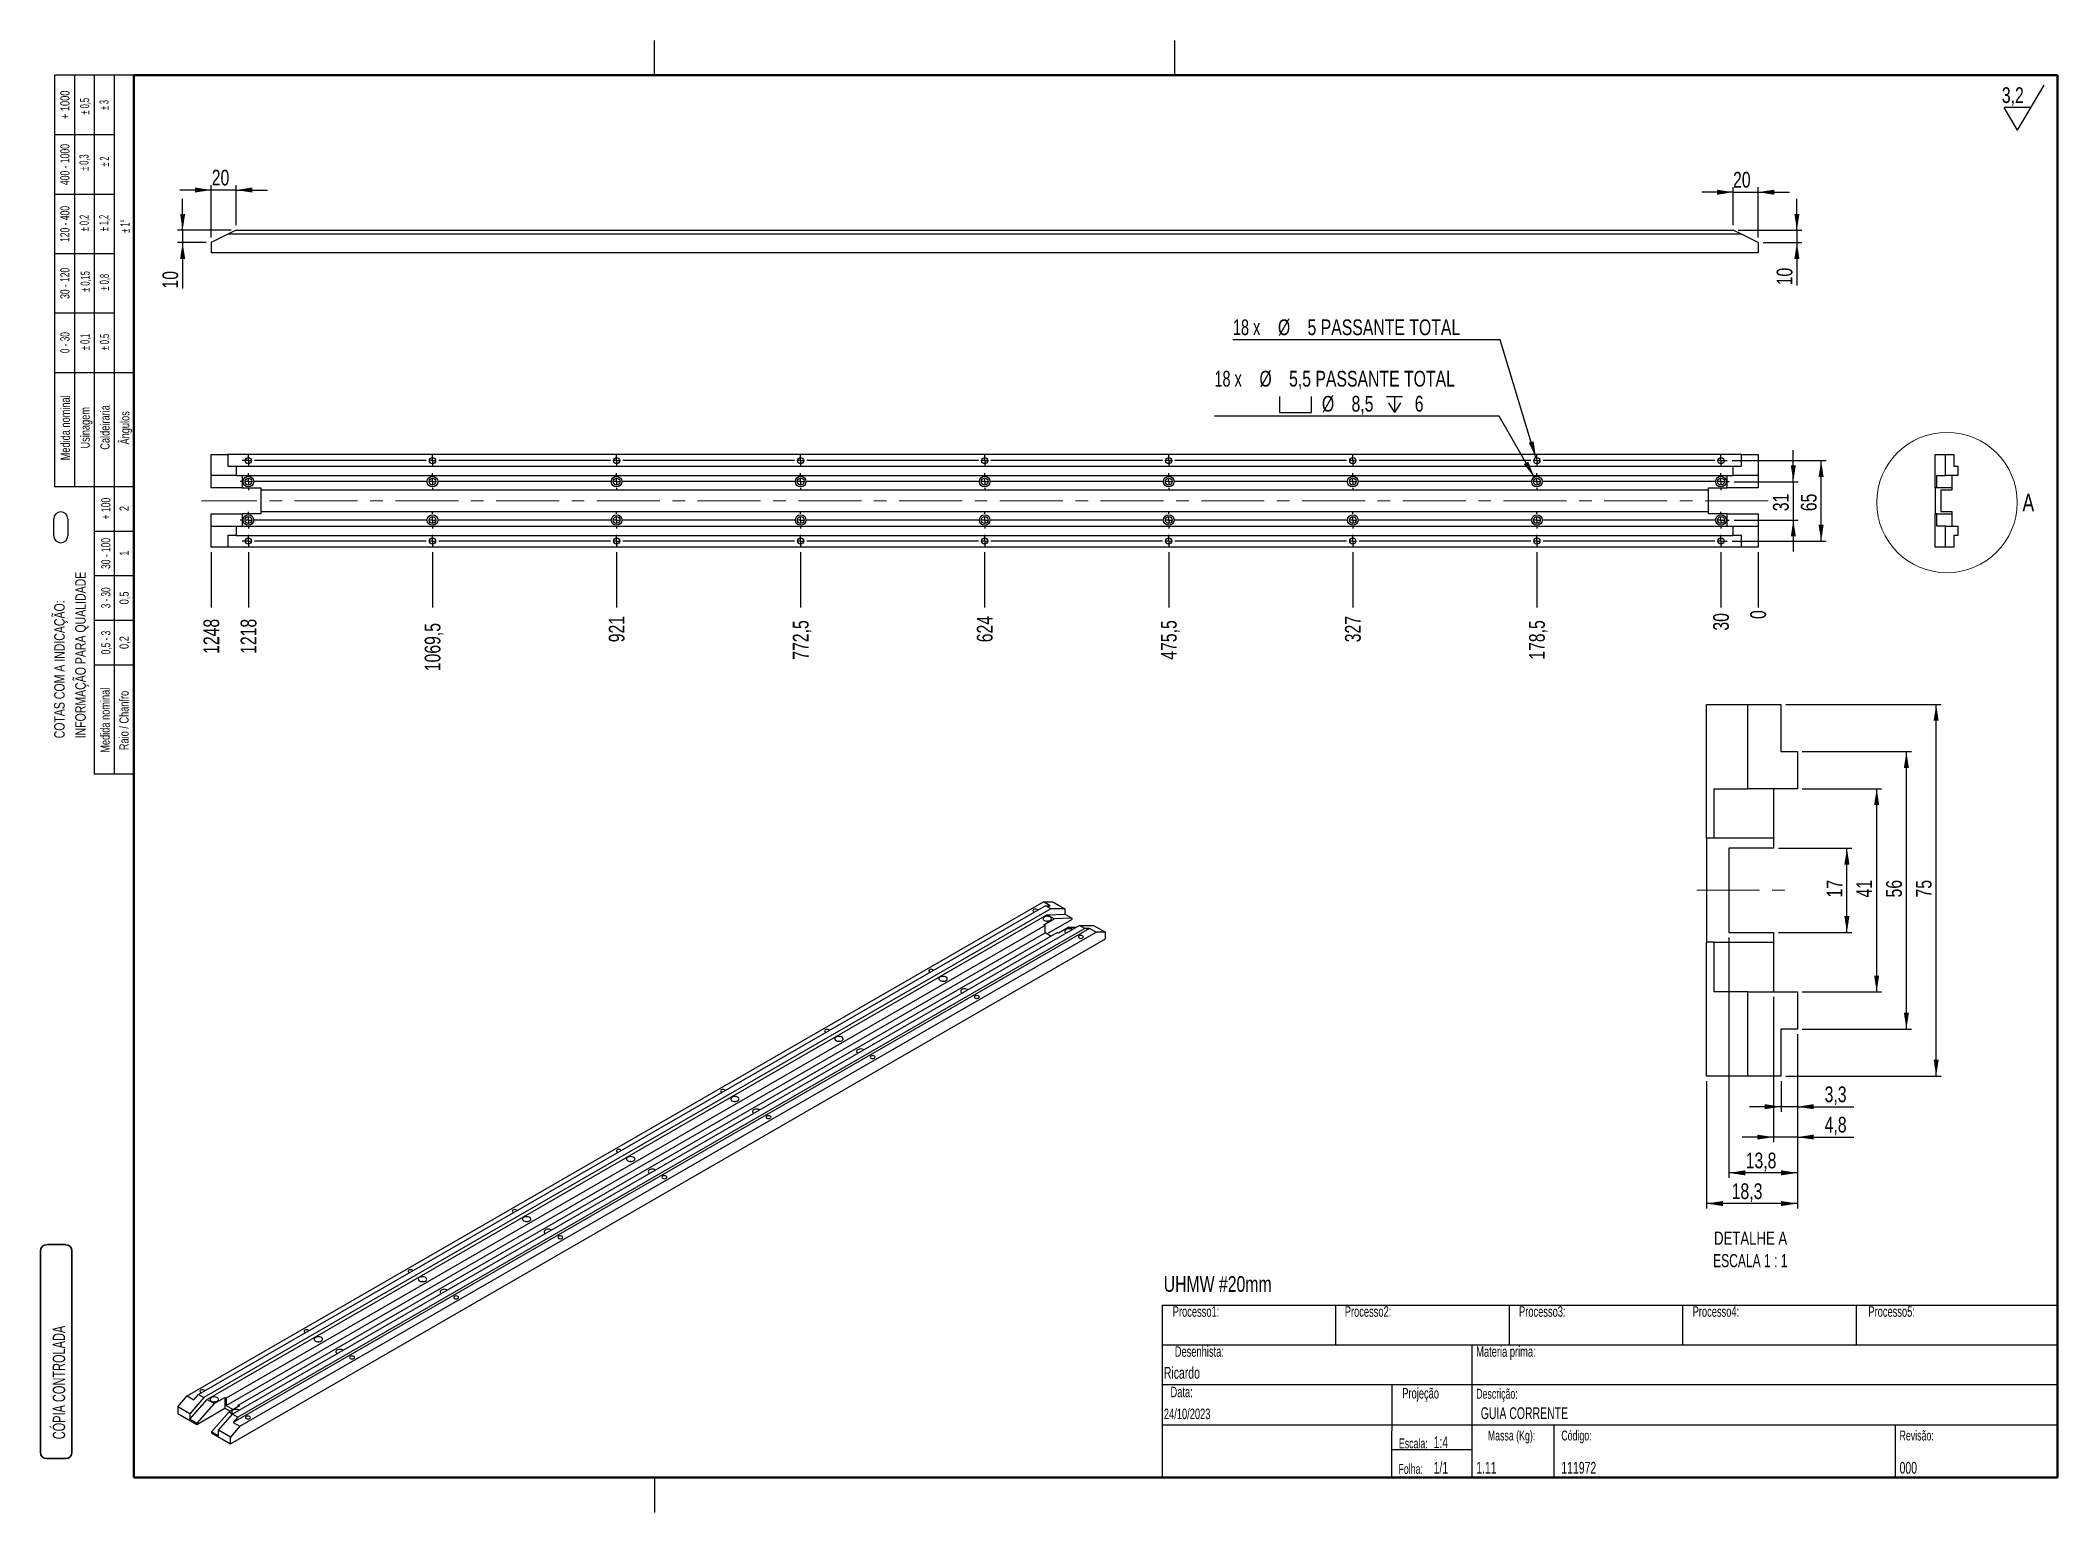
# Model space of a CAD drawing. Header units: millimetres. Extents: x 25 to 1653, y 0 to 1188.
import ezdxf
from ezdxf.enums import TextEntityAlignment as Align

# ---------------------------------------------------------------- set-up
doc = ezdxf.new("R2010")
doc.units = ezdxf.units.MM
doc.header["$LTSCALE"] = 4
doc.linetypes.add('CENTERX2', pattern=[20.32, 12.7, -2.54, 2.54, -2.54])
doc.layers.add('CONTORNO', color=7, linetype='Continuous', lineweight=25)
doc.layers.add('DIMENSÃO', color=7, linetype='Continuous')
doc.styles.add('SLDTEXTSTYLE0', font='TXT', dxfattribs={"width": 0.663})
doc.styles.add('SLDTEXTSTYLE1', font='TXT', dxfattribs={"width": 0.75})
doc.styles.add('SLDTEXTSTYLE2', font='TXT', dxfattribs={"width": 0.605})
doc.styles.add('SLDTEXTSTYLE3', font='TXT', dxfattribs={"width": 0.57})
doc.styles.add('SLDTEXTSTYLE4', font='TXT', dxfattribs={"width": 0.7})
doc.styles.add('SLDTEXTSTYLE5', font='TXT', dxfattribs={"width": 0.694444})
doc.styles.add('SLDTEXTSTYLE6', font='TXT', dxfattribs={"width": 0.6875})
doc.styles.add('SLDTEXTSTYLE7', font='TXT', dxfattribs={"width": 0.666667})
doc.styles.add('SLDTEXTSTYLE8', font='TXT', dxfattribs={"width": 0.678571})
doc.dimstyles.new('SLDDIMSTYLE0', dxfattribs={"dimtxt": 12.7, "dimasz": 13.208, "dimexe": 0, "dimexo": 0.0625, "dimgap": 3.175, "dimtad": 0, "dimtih": 1, "dimtoh": 1, "dimdec": 0, "dimrnd": 1e-09, "dimdsep": 46, "dimtxsty": 'SLDTEXTSTYLE1', "dimblk1": 'NONE', "dimblk2": 'NONE', "dimsah": 1, "dimcen": 0.09, "dimadec": 0, "dimazin": 2, "dimtfac": 1, "dimtdec": 0, "dimtofl": 0, "dimtmove": 0, "dimatfit": 3, "dimldrblk": 'NONE', "dimfxl": 0, "dimfrac": 2, "dimtolj": 1, "dimtzin": 12, "dimarcsym": 0})
doc.dimstyles.new('SLDDIMSTYLE1', dxfattribs={"dimtxt": 12.7, "dimasz": 13.208, "dimexe": 0, "dimexo": 0.0625, "dimgap": 3.175, "dimtad": 0, "dimtih": 1, "dimtoh": 1, "dimdec": 3, "dimrnd": 1e-09, "dimzin": 12, "dimdsep": 46, "dimtxsty": 'SLDTEXTSTYLE1', "dimblk1": 'NONE', "dimblk2": 'NONE', "dimsah": 1, "dimcen": 0.09, "dimadec": 0, "dimazin": 3, "dimtfac": 1, "dimtdec": 3, "dimtofl": 0, "dimtmove": 0, "dimatfit": 3, "dimldrblk": 'NONE', "dimfxl": 0, "dimfrac": 2, "dimtolj": 1, "dimtzin": 12, "dimarcsym": 0})
doc.dimstyles.new('SLDDIMSTYLE2', dxfattribs={"dimtxt": 12.7, "dimasz": 13.208, "dimexe": 0, "dimexo": 0.0625, "dimgap": 3.175, "dimtad": 1, "dimdec": 3, "dimrnd": 1e-09, "dimzin": 12, "dimdsep": 46, "dimtxsty": 'SLDTEXTSTYLE1', "dimsah": 1, "dimcen": 0.09, "dimadec": 0, "dimazin": 3, "dimtfac": 1, "dimtdec": 3, "dimtmove": 0, "dimatfit": 0, "dimfxl": 0, "dimfrac": 2, "dimtolj": 1, "dimtzin": 12, "dimarcsym": 0})
doc.dimstyles.new('SLDDIMSTYLE3', dxfattribs={"dimtxt": 12.7, "dimasz": 13.208, "dimexe": 0, "dimexo": 0.0625, "dimgap": 3.175, "dimtad": 1, "dimdec": 3, "dimrnd": 1e-09, "dimzin": 12, "dimdsep": 46, "dimtxsty": 'SLDTEXTSTYLE1', "dimsah": 1, "dimcen": 0.09, "dimadec": 0, "dimazin": 3, "dimtfac": 1, "dimtdec": 3, "dimtofl": 0, "dimtmove": 0, "dimatfit": 3, "dimfxl": 0, "dimfrac": 2, "dimtolj": 1, "dimtzin": 12, "dimarcsym": 0})
doc.dimstyles.new('SLDDIMSTYLE4', dxfattribs={"dimtxt": 12.7, "dimasz": 13.208, "dimexe": 0, "dimexo": 0.0625, "dimgap": 3.175, "dimtad": 0, "dimtih": 1, "dimtoh": 1, "dimdec": 6, "dimrnd": 1e-09, "dimzin": 12, "dimdsep": 46, "dimtxsty": 'SLDTEXTSTYLE1', "dimsah": 1, "dimcen": 0, "dimadec": 0, "dimazin": 3, "dimtfac": 1, "dimtdec": 3, "dimtofl": 0, "dimtmove": 0, "dimatfit": 3, "dimfxl": 0, "dimfrac": 2, "dimtolj": 1, "dimtzin": 12, "dimarcsym": 0})
doc.dimstyles.new('SLDDIMSTYLE5', dxfattribs={"dimtxt": 12.7, "dimasz": 13.208, "dimexe": 0, "dimexo": 0.0625, "dimgap": 3.175, "dimtad": 0, "dimtih": 1, "dimtoh": 1, "dimdec": 1, "dimrnd": 1e-09, "dimzin": 12, "dimdsep": 46, "dimtxsty": 'SLDTEXTSTYLE1', "dimsah": 1, "dimcen": 0, "dimadec": 0, "dimazin": 3, "dimtfac": 1, "dimtdec": 3, "dimtofl": 0, "dimtmove": 0, "dimatfit": 3, "dimfxl": 0, "dimfrac": 2, "dimtolj": 1, "dimtzin": 12, "dimarcsym": 0})
doc.dimstyles.new('SLDDIMSTYLE6', dxfattribs={"dimtxt": 12.7, "dimasz": 13.208, "dimexe": 0, "dimexo": 0.0625, "dimgap": 3.175, "dimtad": 1, "dimdec": 3, "dimlfac": 0.25, "dimrnd": 1e-09, "dimzin": 12, "dimdsep": 46, "dimtxsty": 'SLDTEXTSTYLE1', "dimsah": 1, "dimcen": 0.09, "dimadec": 0, "dimazin": 3, "dimtfac": 1, "dimtdec": 3, "dimtofl": 0, "dimtmove": 0, "dimatfit": 3, "dimfxl": 0, "dimfrac": 2, "dimtolj": 1, "dimtzin": 12, "dimarcsym": 0})
doc.dimstyles.new('SLDDIMSTYLE7', dxfattribs={"dimtxt": 12.7, "dimasz": 13.208, "dimexe": 0, "dimexo": 0.0625, "dimgap": 3.175, "dimtad": 1, "dimdec": 3, "dimlfac": 0.25, "dimrnd": 1e-09, "dimzin": 12, "dimdsep": 46, "dimtxsty": 'SLDTEXTSTYLE1', "dimsah": 1, "dimcen": 0.09, "dimadec": 0, "dimazin": 3, "dimtfac": 1, "dimtdec": 3, "dimtmove": 0, "dimatfit": 0, "dimfxl": 0, "dimfrac": 2, "dimtolj": 1, "dimtzin": 12, "dimarcsym": 0})

msp = doc.modelspace()

# ---------------------------------------------------------------- texts
at = {"color": 7, "linetype": 'Continuous', "lineweight": 18, "insert": (1623.7235186, 822.0330645), "char_height": 14.1111111, "attachment_point": 1, "style": 'SLDTEXTSTYLE1'}
msp.add_mtext('A', dxfattribs=at)
at = {"layer": 'CONTORNO'}
for s, insert, char_height, attachment_point, style in [('DETALHE A', (1404.3893767, 226.5028581), 10.58333333, 2, 'SLDTEXTSTYLE1'), ('ESCALA 1 : 1', (1404.1211152, 208.3917465), 10.583333333, 2, 'SLDTEXTSTYLE6'), ('UHMW #20mm', (930.8627548, 190.5917951), 12.7, 1, 'SLDTEXTSTYLE1'), ('Processo1:', (956.9116142, 166.2459898), 8.46666667, 2, 'SLDTEXTSTYLE0'), ('Processo2:', (1095.6977874, 166.2459898), 8.46666667, 2, 'SLDTEXTSTYLE0'), ('Processo3:', (1236.2984757, 166.2459898), 8.46666667, 2, 'SLDTEXTSTYLE0'), ('Processo4:', (1376.3701611, 166.2459898), 8.46666667, 2, 'SLDTEXTSTYLE0'), ('Processo5:', (1518.1634161, 166.2459898), 8.46666667, 2, 'SLDTEXTSTYLE0')]:
    msp.add_mtext(s, dxfattribs=dict(at, insert=insert, char_height=char_height, attachment_point=attachment_point, style=style))
at = {"layer": 'DIMENSÃO', "attachment_point": 2, "rotation": 90}
for s, insert, char_height, style in [('+ 1000', (40.6182339, 1136.0173077), 7.40833333, 'SLDTEXTSTYLE1'), ('± 0,5', (56.5211939, 1134.8755219), 7.40833333, 'SLDTEXTSTYLE2'), ('± 3', (72.1885495, 1135.8220083), 7.40833333, 'SLDTEXTSTYLE3'), ('400 - 1000', (40.6182339, 1087.7797957), 7.40833333, 'SLDTEXTSTYLE4'), ('± 0,3', (56.0000492, 1089.3372144), 7.40833333, 'SLDTEXTSTYLE2'), ('± 2', (72.5655502, 1090.2282695), 7.40833333, 'SLDTEXTSTYLE3'), ('120 - 400', (40.6182339, 1039.854393), 7.40833333, 'SLDTEXTSTYLE5'), ('± 0,2', (56.1885495, 1040.583213), 7.40833333, 'SLDTEXTSTYLE2'), ('± 1,2', (72.0000492, 1040.583213), 7.40833333, 'SLDTEXTSTYLE2'), ('± 1°', (89.1573574, 1038.0949687), 7.40833333, 'SLDTEXTSTYLE2'), ('30 - 120', (40.6182339, 991.9289921), 7.40833333, 'SLDTEXTSTYLE6'), ('± 0,15', (56.9634587, 993.4397369), 7.40833333, 'SLDTEXTSTYLE2'), ('± 0,8', (72.4099521, 992.8519325), 7.40833333, 'SLDTEXTSTYLE2'), ('0 - 30', (40.6182339, 944.0781866), 7.40833333, 'SLDTEXTSTYLE7'), ('± 0,1', (56.7982782, 944.6842777), 7.40833333, 'SLDTEXTSTYLE2'), ('± 0,5', (72.5950353, 944.4810348), 7.40833333, 'SLDTEXTSTYLE2'), ('Medida nominal', (40.9618858, 875.2896024), 7.408333333, 'SLDTEXTSTYLE1'), ('Usinagem', (56.9618858, 875.3444812), 7.40833333, 'SLDTEXTSTYLE1'), ('Caldeiraria', (72.9618858, 875.594856), 7.408333333, 'SLDTEXTSTYLE1'), ('Ângulos', (88.9618858, 875.269027), 7.40833333, 'SLDTEXTSTYLE1'), ('+ 100', (73.6426208, 810.05813), 7.40833333, 'SLDTEXTSTYLE4'), ('2', (88.393976, 810.1281222), 7.4083333, 'SLDTEXTSTYLE1'), ('30 - 100', (73.6426208, 773.8952171), 7.40833333, 'SLDTEXTSTYLE6'), ('1', (88.393976, 774.1281222), 7.4083333, 'SLDTEXTSTYLE1'), ('3 - 30', (73.6426208, 738.0444116), 7.40833333, 'SLDTEXTSTYLE7'), ('0,5', (88.393976, 737.9617778), 7.40833333, 'SLDTEXTSTYLE1'), ('0,5 - 3', (73.6426208, 701.9526645), 7.40833333, 'SLDTEXTSTYLE8'), ('0,2', (88.393976, 701.9617778), 7.40833333, 'SLDTEXTSTYLE1'), ('Medida nominal', (73.0694127, 639.3000209), 7.408333333, 'SLDTEXTSTYLE1'), ('Raio / Chanfro', (88.3077887, 639.0671445), 7.408333333, 'SLDTEXTSTYLE1')]:
    msp.add_mtext(s, dxfattribs=dict(at, insert=insert, char_height=char_height, style=style))
at = {"layer": 'DIMENSÃO', "style": 'SLDTEXTSTYLE0'}
for s, insert, char_height, attachment_point in [('Desenhista:', (959.6130271, 133.9676681), 8.466666667, 2), ('Materia prima:', (1182.9828154, 133.9676681), 8.466666667, 1), ('Ricardo', (930.9824475, 117.3055742), 9.525, 1), ('Data:', (945.3121307, 101.3432022), 8.46666667, 2), ('Projeção', (1138.1563411, 100.2775024), 8.46666667, 2), ('Descrição:', (1182.9828154, 99.6218634), 8, 1), ('24/10/2023', (930.9824475, 83.6526872), 8.46666667, 1), ('GUIA CORRENTE', (1186.7013182, 84.7112104), 9.525, 1), ('Massa (Kg):', (1211.4828154, 65.948621), 8, 2), ('Código:', (1251.6576966, 65.948621), 8, 1), ('Revisão:', (1524.5542224, 65.948621), 8, 1), ('Escala:', (1132.2485128, 59.5650141), 8, 2), ('1:4', (1148.5856431, 61.2791763), 9.525, 1), ('Folha:', (1130.1235128, 38.9534836), 8, 2), ('1/1', (1148.5856431, 40.6676457), 9.525, 1), ('1.11', (1182.9828154, 40.6676457), 9.525, 1), ('111972', (1251.6576966, 40.6676457), 9.525, 1), ('000', (1524.5542224, 40.6676457), 9.525, 1)]:
    msp.add_mtext(s, dxfattribs=dict(at, insert=insert, char_height=char_height, attachment_point=attachment_point))

# ---------------------------------------------------------------- blocks, each defined once
blk = doc.blocks.new('CÓPIA CONTROLADA')
at = {"color": 1, "linetype": 'Continuous', "lineweight": 35}
for p, q in [((0, 5.1), (0, 167.5)), ((5.1, 172.7), (20.4, 172.7)), ((25.5, 5.1), (25.5, 167.5)), ((5.1, 0), (20.4, 0))]:
    blk.add_line(p, q, dxfattribs=at)
for centre, start, end in [((5.1, 167.5), 90, 180), ((20.4, 167.5), 0, 90), ((5.1, 5.1), 180, 270), ((20.4, 5.1), 270, 360)]:
    blk.add_arc(centre, 5.11, start, end, dxfattribs=at)
at = {"color": 1, "linetype": 'Continuous', "lineweight": 35, "style": 'SLDTEXTSTYLE0', "width": 0.663}
blk.add_attdef('CP_CONTROL', text='', height=10, rotation=90, dxfattribs=at).set_placement((9.9, 15.6), align=Align.TOP_LEFT)
blk = doc.blocks.new('SW_NOTE_0')
at = {"layer": 'DIMENSÃO', "color": 0}
for p, q in [((-11.3, 163.5), (-11.3, 177.2)), ((0, 177.2), (0, 163.5))]:
    blk.add_line(p, q, dxfattribs=at)
for centre, start, end in [((-5.6, 177.2), 0, 180), ((-5.6, 163.5), 180, 0)]:
    blk.add_arc(centre, 5.64, start, end, dxfattribs=at)
at = {"layer": 'DIMENSÃO', "color": 0, "char_height": 8.467, "attachment_point": 1, "rotation": 90, "style": 'SLDTEXTSTYLE1'}
for s, insert in [('INFORMAÇÃO PARA QUALIDADE', (6.1, 0)), ('COTAS COM A INDICAÇÃO:', (-10.9, 0))]:
    blk.add_mtext(s, dxfattribs=dict(at, insert=insert))
blk = doc.blocks.new('SW_SFSYMBOL_0')
at = {"layer": 'CONTORNO', "color": 0}
for p, q in [((12.7, -18.1), (34.1, 18.1)), ((12.7, -18.1), (2, 0)), ((23.4, 0), (2, 0))]:
    blk.add_line(p, q, dxfattribs=at)
at = {"layer": 'CONTORNO', "color": 0, "insert": (0, 16.4), "char_height": 12.7, "attachment_point": 1, "style": 'SLDTEXTSTYLE1'}
blk.add_mtext('3,2', dxfattribs=at)
blk = doc.blocks.new('_D')
at = {"layer": 'CONTORNO'}
blk.add_line((1410.4, 774.8), (1410.4, 730.4), dxfattribs=at)
at = {"layer": 'CONTORNO', "insert": (1404.1, 721), "char_height": 12.7, "attachment_point": 1, "rotation": 90, "style": 'SLDTEXTSTYLE1'}
blk.add_mtext('0', dxfattribs=at)
blk = doc.blocks.new('_None')
blk = doc.blocks.new('_D_1')
at = {"layer": 'CONTORNO'}
blk.add_line((1380.4, 774.8), (1380.4, 730.4), dxfattribs=at)
at = {"layer": 'CONTORNO', "insert": (1374.1, 711.6), "char_height": 12.7, "attachment_point": 1, "rotation": 90, "style": 'SLDTEXTSTYLE1'}
blk.add_mtext('30', dxfattribs=at)
blk = doc.blocks.new('_D_2')
at = {"layer": 'CONTORNO'}
blk.add_line((1231.9, 774.8), (1231.9, 730.4), dxfattribs=at)
at = {"layer": 'CONTORNO', "insert": (1225.6, 688.1), "char_height": 12.7, "attachment_point": 1, "rotation": 90, "style": 'SLDTEXTSTYLE1'}
blk.add_mtext('178,5', dxfattribs=at)
blk = doc.blocks.new('_D_3')
at = {"layer": 'CONTORNO'}
blk.add_line((1083.4, 774.8), (1083.4, 730.4), dxfattribs=at)
at = {"layer": 'CONTORNO', "insert": (1077.1, 702.2), "char_height": 12.7, "attachment_point": 1, "rotation": 90, "style": 'SLDTEXTSTYLE1'}
blk.add_mtext('327', dxfattribs=at)
blk = doc.blocks.new('_D_4')
at = {"layer": 'CONTORNO'}
blk.add_line((934.9, 774.8), (934.9, 730.4), dxfattribs=at)
at = {"layer": 'CONTORNO', "insert": (928.6, 688.1), "char_height": 12.7, "attachment_point": 1, "rotation": 90, "style": 'SLDTEXTSTYLE1'}
blk.add_mtext('475,5', dxfattribs=at)
blk = doc.blocks.new('_D_5')
at = {"layer": 'CONTORNO'}
blk.add_line((786.4, 774.8), (786.4, 730.4), dxfattribs=at)
at = {"layer": 'CONTORNO', "insert": (780.1, 702.2), "char_height": 12.7, "attachment_point": 1, "rotation": 90, "style": 'SLDTEXTSTYLE1'}
blk.add_mtext('624', dxfattribs=at)
blk = doc.blocks.new('_D_6')
at = {"layer": 'CONTORNO'}
blk.add_line((637.9, 774.8), (637.9, 730.4), dxfattribs=at)
at = {"layer": 'CONTORNO', "insert": (631.6, 688.1), "char_height": 12.7, "attachment_point": 1, "rotation": 90, "style": 'SLDTEXTSTYLE1'}
blk.add_mtext('772,5', dxfattribs=at)
blk = doc.blocks.new('_D_7')
at = {"layer": 'CONTORNO'}
blk.add_line((489.4, 774.8), (489.4, 730.4), dxfattribs=at)
at = {"layer": 'CONTORNO', "insert": (483.1, 702.2), "char_height": 12.7, "attachment_point": 1, "rotation": 90, "style": 'SLDTEXTSTYLE1'}
blk.add_mtext('921', dxfattribs=at)
blk = doc.blocks.new('_D_8')
at = {"layer": 'CONTORNO'}
blk.add_line((340.9, 774.8), (340.9, 730.4), dxfattribs=at)
at = {"layer": 'CONTORNO', "insert": (334.6, 678.8), "char_height": 12.7, "attachment_point": 1, "rotation": 90, "style": 'SLDTEXTSTYLE1'}
blk.add_mtext('1069,5', dxfattribs=at)
blk = doc.blocks.new('_D_9')
at = {"layer": 'CONTORNO'}
blk.add_line((192.4, 774.8), (192.4, 730.4), dxfattribs=at)
at = {"layer": 'CONTORNO', "insert": (186.1, 692.8), "char_height": 12.7, "attachment_point": 1, "rotation": 90, "style": 'SLDTEXTSTYLE1'}
blk.add_mtext('1218', dxfattribs=at)
blk = doc.blocks.new('_D_10')
at = {"layer": 'CONTORNO'}
blk.add_line((162.4, 774.8), (162.4, 730.4), dxfattribs=at)
at = {"layer": 'CONTORNO', "insert": (156.1, 692.8), "char_height": 12.7, "attachment_point": 1, "rotation": 90, "style": 'SLDTEXTSTYLE1'}
blk.add_mtext('1248', dxfattribs=at)
blk = doc.blocks.new('_D_11')
at = {"layer": 'CONTORNO'}
for p, q in [((1438.8, 831.8), (1438.8, 857.2)), ((1391.2, 831.8), (1442.8, 831.8)), ((1438.8, 831.8), (1438.8, 800.8)), ((1391.2, 800.8), (1442.8, 800.8)), ((1438.8, 800.8), (1438.8, 775.4))]:
    blk.add_line(p, q, dxfattribs=at)
for points in [[(1438.8, 831.8), (1440.9, 845.1), (1436.8, 845.1)], [(1438.8, 800.8), (1436.8, 787.6), (1440.9, 787.6)]]:
    blk.add_solid(points, dxfattribs=at)
at = {"layer": 'CONTORNO', "insert": (1422.4, 808), "char_height": 12.7, "attachment_point": 1, "rotation": 90, "style": 'SLDTEXTSTYLE1'}
blk.add_mtext('31', dxfattribs=at)
blk = doc.blocks.new('_D_12')
at = {"layer": 'CONTORNO'}
for p, q in [((1389.4, 848.8), (1465.3, 848.8)), ((1461.3, 783.8), (1461.3, 848.8)), ((1389.4, 783.8), (1465.3, 783.8))]:
    blk.add_line(p, q, dxfattribs=at)
for points in [[(1461.3, 848.8), (1459.2, 835.6), (1463.3, 835.6)], [(1461.3, 783.8), (1463.3, 797.1), (1459.2, 797.1)]]:
    blk.add_solid(points, dxfattribs=at)
at = {"layer": 'CONTORNO', "insert": (1444.9, 808), "char_height": 12.7, "attachment_point": 1, "rotation": 90, "style": 'SLDTEXTSTYLE1'}
blk.add_mtext('65', dxfattribs=at)
blk = doc.blocks.new('_D_13')
at = {"layer": 'CONTORNO'}
for p, q in [((1202.2, 946.4), (986.7, 946.4)), ((1231.2, 851.2), (1202.2, 946.4))]:
    blk.add_line(p, q, dxfattribs=at)
blk.add_solid([(1231.2, 851.2), (1229.3, 864.5), (1225.4, 863.3)], dxfattribs=at)
at = {"layer": 'CONTORNO', "char_height": 12.7, "attachment_point": 1}
for s, insert, style in [('18 x', (986.7, 962.8), 'SLDTEXTSTYLE6'), ('%%c', (1023, 962.8), 'SLDTEXTSTYLE1'), ('5 PASSANTE TOTAL', (1046.9, 962.8), 'SLDTEXTSTYLE1')]:
    blk.add_mtext(s, dxfattribs=dict(at, insert=insert, style=style))
blk = doc.blocks.new('SW_SYMBOL_HOLE_SPOT')
at = {"layer": 'CONTORNO', "color": 0}
for p, q in [((0, 3500), (0, 300)), ((0, 300), (6400, 300)), ((6400, 300), (6400, 3500))]:
    blk.add_line(p, q, dxfattribs=at)
blk = doc.blocks.new('SW_SYMBOL_HOLE_DEPTH')
at = {"layer": 'CONTORNO', "color": 0}
for p, q in [((0, 3500), (3200, 3500)), ((400, 2220), (1600, 300)), ((1600, 3500), (1600, 300)), ((2800, 2220), (1600, 300))]:
    blk.add_line(p, q, dxfattribs=at)
blk = doc.blocks.new('_D_14')
at = {"layer": 'CONTORNO'}
for p, q in [((1201.4, 884.7), (971.8, 884.7)), ((1229.8, 835.5), (1201.4, 884.7))]:
    blk.add_line(p, q, dxfattribs=at)
blk.add_solid([(1229.8, 835.5), (1225, 848), (1221.4, 846)], dxfattribs=at)
at = {"layer": 'CONTORNO', "xscale": 0.00405556640625, "yscale": 0.00405556640625, "zscale": 0.00405556640625}
for name, p in [('SW_SYMBOL_HOLE_SPOT', (1024.2, 886.5)), ('SW_SYMBOL_HOLE_DEPTH', (1110.5, 886.5))]:
    blk.add_blockref(name, p, dxfattribs=at)
at = {"layer": 'CONTORNO', "char_height": 12.7, "attachment_point": 1}
for s, insert, style in [('18 x', (971.8, 921.3), 'SLDTEXTSTYLE6'), ('%%c', (1008.1, 921.3), 'SLDTEXTSTYLE1'), ('5,5 PASSANTE TOTAL', (1032, 921.3), 'SLDTEXTSTYLE1'), ('%%c', (1058.5, 901.1), 'SLDTEXTSTYLE1'), ('8,5', (1082.4, 901.1), 'SLDTEXTSTYLE1'), ('6', (1133.4, 901.1), 'SLDTEXTSTYLE1')]:
    blk.add_mtext(s, dxfattribs=dict(at, insert=insert, style=style))
blk = doc.blocks.new('SW_CENTERMARKSYMBOL_0')
at = {"layer": 'CONTORNO', "color": 0}
for p, q in [((-1039.5, 5), (-1039.5, 6.75)), ((-1039.5, 0), (-1039.5, 2.5)), ((-891, 5), (-891, 6.75)), ((-891, 0), (-891, 2.5)), ((-742.5, 5), (-742.5, 6.75)), ((-742.5, 0), (-742.5, 2.5)), ((-594, 5), (-594, 6.75)), ((-594, 0), (-594, 2.5)), ((-445.5, 5), (-445.5, 6.75)), ((-445.5, 0), (-445.5, 2.5)), ((-297, 5), (-297, 6.75)), ((-297, 0), (-297, 2.5)), ((-148.5, 5), (-148.5, 6.75)), ((-148.5, 0), (-148.5, 2.5)), ((0, 0), (-2.5, 0)), ((0, 5), (0, 6.75)), ((0, 0), (0, 2.5)), ((0, 0), (0, -2.5)), ((0, 0), (2.5, 0)), ((143.5, 0), (5, 0)), ((148.5, 0), (146, 0)), ((148.5, 5), (148.5, 6.75)), ((148.5, 0), (148.5, 2.5)), ((148.5, 0), (148.5, -2.5)), ((148.5, 0), (151, 0)), ((153.5, 0), (155.25, 0)), ((-1044.5, 0), (-1046.25, 0)), ((-1039.5, 0), (-1042, 0)), ((-1039.5, 0), (-1039.5, -2.5)), ((-1039.5, 0), (-1037, 0)), ((-1039.5, -5), (-1039.5, -6.75)), ((-896, 0), (-1034.5, 0)), ((-891, 0), (-893.5, 0)), ((-891, 0), (-891, -2.5)), ((-891, 0), (-888.5, 0)), ((-891, -5), (-891, -6.75)), ((-747.5, 0), (-886, 0)), ((-742.5, 0), (-745, 0)), ((-742.5, 0), (-742.5, -2.5)), ((-742.5, 0), (-740, 0)), ((-742.5, -5), (-742.5, -6.75)), ((-599, 0), (-737.5, 0)), ((-594, 0), (-596.5, 0)), ((-594, 0), (-594, -2.5)), ((-594, 0), (-591.5, 0)), ((-594, -5), (-594, -6.75)), ((-450.5, 0), (-589, 0)), ((-445.5, 0), (-448, 0)), ((-445.5, 0), (-445.5, -2.5)), ((-445.5, 0), (-443, 0)), ((-445.5, -5), (-445.5, -6.75)), ((-302, 0), (-440.5, 0)), ((-297, 0), (-299.5, 0)), ((-297, 0), (-297, -2.5)), ((-297, 0), (-294.5, 0)), ((-297, -5), (-297, -6.75)), ((-153.5, 0), (-292, 0)), ((-148.5, 0), (-151, 0)), ((-148.5, 0), (-148.5, -2.5)), ((-148.5, 0), (-146, 0)), ((-148.5, -5), (-148.5, -6.75)), ((-5, 0), (-143.5, 0)), ((0, -5), (0, -6.75)), ((148.5, -5), (148.5, -6.75))]:
    blk.add_line(p, q, dxfattribs=at)
blk = doc.blocks.new('SW_CENTERMARKSYMBOL_1')
at = {"layer": 'CONTORNO', "color": 0}
for p, q in [((-1039.5, 5), (-1039.5, 6.75)), ((-1039.5, 0), (-1039.5, 2.5)), ((-891, 5), (-891, 6.75)), ((-891, 0), (-891, 2.5)), ((-742.5, 5), (-742.5, 6.75)), ((-742.5, 0), (-742.5, 2.5)), ((-594, 5), (-594, 6.75)), ((-594, 0), (-594, 2.5)), ((-445.5, 5), (-445.5, 6.75)), ((-445.5, 0), (-445.5, 2.5)), ((-297, 5), (-297, 6.75)), ((-297, 0), (-297, 2.5)), ((-148.5, 5), (-148.5, 6.75)), ((-148.5, 0), (-148.5, 2.5)), ((-5, 0), (-143.5, 0)), ((0, 0), (-2.5, 0)), ((0, 5), (0, 6.75)), ((0, 0), (0, 2.5)), ((0, 0), (0, -2.5)), ((0, 0), (2.5, 0)), ((143.5, 0), (5, 0)), ((148.5, 0), (146, 0)), ((148.5, 5), (148.5, 6.75)), ((148.5, 0), (148.5, 2.5)), ((148.5, 0), (148.5, -2.5)), ((148.5, 0), (151, 0)), ((153.5, 0), (155.25, 0)), ((-1044.5, 0), (-1046.25, 0)), ((-1039.5, 0), (-1042, 0)), ((-1039.5, 0), (-1039.5, -2.5)), ((-1039.5, 0), (-1037, 0)), ((-1039.5, -5), (-1039.5, -6.75)), ((-896, 0), (-1034.5, 0)), ((-891, 0), (-893.5, 0)), ((-891, 0), (-891, -2.5)), ((-891, 0), (-888.5, 0)), ((-891, -5), (-891, -6.75)), ((-747.5, 0), (-886, 0)), ((-742.5, 0), (-745, 0)), ((-742.5, 0), (-742.5, -2.5)), ((-742.5, 0), (-740, 0)), ((-742.5, -5), (-742.5, -6.75)), ((-599, 0), (-737.5, 0)), ((-594, 0), (-596.5, 0)), ((-594, 0), (-594, -2.5)), ((-594, 0), (-591.5, 0)), ((-594, -5), (-594, -6.75)), ((-450.5, 0), (-589, 0)), ((-445.5, 0), (-448, 0)), ((-445.5, 0), (-445.5, -2.5)), ((-445.5, 0), (-443, 0)), ((-445.5, -5), (-445.5, -6.75)), ((-302, 0), (-440.5, 0)), ((-297, 0), (-299.5, 0)), ((-297, 0), (-297, -2.5)), ((-297, 0), (-294.5, 0)), ((-297, -5), (-297, -6.75)), ((-153.5, 0), (-292, 0)), ((-148.5, 0), (-151, 0)), ((-148.5, 0), (-148.5, -2.5)), ((-148.5, 0), (-146, 0)), ((-148.5, -5), (-148.5, -6.75)), ((0, -5), (0, -6.75)), ((148.5, -5), (148.5, -6.75))]:
    blk.add_line(p, q, dxfattribs=at)
blk = doc.blocks.new('SW_CENTERMARKSYMBOL_2')
at = {"layer": 'CONTORNO', "color": 0}
for p, q in [((-1039.5, 2.5), (-1039.5, 5)), ((-1039.5, 0), (-1039.5, 2.5)), ((-891, 2.5), (-891, 5)), ((-891, 0), (-891, 2.5)), ((-742.5, 2.5), (-742.5, 5)), ((-742.5, 0), (-742.5, 2.5)), ((-594, 2.5), (-594, 5)), ((-594, 0), (-594, 2.5)), ((-445.5, 2.5), (-445.5, 5)), ((-445.5, 0), (-445.5, 2.5)), ((-297, 2.5), (-297, 5)), ((-297, 0), (-297, 2.5)), ((-148.5, 2.5), (-148.5, 5)), ((-148.5, 0), (-148.5, 2.5)), ((-5, 0), (-143.5, 0)), ((0, 0), (-2.5, 0)), ((0, 2.5), (0, 5)), ((0, 0), (0, 2.5)), ((0, 0), (0, -2.5)), ((0, 0), (2.5, 0)), ((143.5, 0), (5, 0)), ((148.5, 0), (146, 0)), ((148.5, 2.5), (148.5, 5)), ((148.5, 0), (148.5, 2.5)), ((148.5, 0), (148.5, -2.5)), ((148.5, 0), (151, 0)), ((151, 0), (153.5, 0)), ((-1042, 0), (-1044.5, 0)), ((-1039.5, 0), (-1042, 0)), ((-1039.5, 0), (-1039.5, -2.5)), ((-1039.5, 0), (-1037, 0)), ((-1039.5, -2.5), (-1039.5, -5)), ((-896, 0), (-1034.5, 0)), ((-891, 0), (-893.5, 0)), ((-891, 0), (-891, -2.5)), ((-891, 0), (-888.5, 0)), ((-891, -2.5), (-891, -5)), ((-747.5, 0), (-886, 0)), ((-742.5, 0), (-745, 0)), ((-742.5, 0), (-742.5, -2.5)), ((-742.5, 0), (-740, 0)), ((-742.5, -2.5), (-742.5, -5)), ((-599, 0), (-737.5, 0)), ((-594, 0), (-596.5, 0)), ((-594, 0), (-594, -2.5)), ((-594, 0), (-591.5, 0)), ((-594, -2.5), (-594, -5)), ((-450.5, 0), (-589, 0)), ((-445.5, 0), (-448, 0)), ((-445.5, 0), (-445.5, -2.5)), ((-445.5, 0), (-443, 0)), ((-445.5, -2.5), (-445.5, -5)), ((-302, 0), (-440.5, 0)), ((-297, 0), (-299.5, 0)), ((-297, 0), (-297, -2.5)), ((-297, 0), (-294.5, 0)), ((-297, -2.5), (-297, -5)), ((-153.5, 0), (-292, 0)), ((-148.5, 0), (-151, 0)), ((-148.5, 0), (-148.5, -2.5)), ((-148.5, 0), (-146, 0)), ((-148.5, -2.5), (-148.5, -5)), ((0, -2.5), (0, -5)), ((148.5, -2.5), (148.5, -5))]:
    blk.add_line(p, q, dxfattribs=at)
blk = doc.blocks.new('SW_CENTERMARKSYMBOL_3')
at = {"layer": 'CONTORNO', "color": 0}
for p, q in [((-1039.5, 2.5), (-1039.5, 5)), ((-1039.5, 0), (-1039.5, 2.5)), ((-891, 2.5), (-891, 5)), ((-891, 0), (-891, 2.5)), ((-742.5, 2.5), (-742.5, 5)), ((-742.5, 0), (-742.5, 2.5)), ((-594, 2.5), (-594, 5)), ((-594, 0), (-594, 2.5)), ((-445.5, 2.5), (-445.5, 5)), ((-445.5, 0), (-445.5, 2.5)), ((-297, 2.5), (-297, 5)), ((-297, 0), (-297, 2.5)), ((-148.5, 2.5), (-148.5, 5)), ((-148.5, 0), (-148.5, 2.5)), ((-5, 0), (-143.5, 0)), ((0, 0), (-2.5, 0)), ((0, 2.5), (0, 5)), ((0, 0), (0, 2.5)), ((0, 0), (0, -2.5)), ((0, 0), (2.5, 0)), ((143.5, 0), (5, 0)), ((148.5, 0), (146, 0)), ((148.5, 2.5), (148.5, 5)), ((148.5, 0), (148.5, 2.5)), ((148.5, 0), (148.5, -2.5)), ((148.5, 0), (151, 0)), ((151, 0), (153.5, 0)), ((-1042, 0), (-1044.5, 0)), ((-1039.5, 0), (-1042, 0)), ((-1039.5, 0), (-1039.5, -2.5)), ((-1039.5, 0), (-1037, 0)), ((-1039.5, -2.5), (-1039.5, -5)), ((-896, 0), (-1034.5, 0)), ((-891, 0), (-893.5, 0)), ((-891, 0), (-891, -2.5)), ((-891, 0), (-888.5, 0)), ((-891, -2.5), (-891, -5)), ((-747.5, 0), (-886, 0)), ((-742.5, 0), (-745, 0)), ((-742.5, 0), (-742.5, -2.5)), ((-742.5, 0), (-740, 0)), ((-742.5, -2.5), (-742.5, -5)), ((-599, 0), (-737.5, 0)), ((-594, 0), (-596.5, 0)), ((-594, 0), (-594, -2.5)), ((-594, 0), (-591.5, 0)), ((-594, -2.5), (-594, -5)), ((-450.5, 0), (-589, 0)), ((-445.5, 0), (-448, 0)), ((-445.5, 0), (-445.5, -2.5)), ((-445.5, 0), (-443, 0)), ((-445.5, -2.5), (-445.5, -5)), ((-302, 0), (-440.5, 0)), ((-297, 0), (-299.5, 0)), ((-297, 0), (-297, -2.5)), ((-297, 0), (-294.5, 0)), ((-297, -2.5), (-297, -5)), ((-153.5, 0), (-292, 0)), ((-148.5, 0), (-151, 0)), ((-148.5, 0), (-148.5, -2.5)), ((-148.5, 0), (-146, 0)), ((-148.5, -2.5), (-148.5, -5)), ((0, -2.5), (0, -5)), ((148.5, -2.5), (148.5, -5))]:
    blk.add_line(p, q, dxfattribs=at)
blk = doc.blocks.new('_D_15')
at = {"layer": 'CONTORNO'}
for p, q in [((1426.9, 536), (1486.1, 536)), ((1482.1, 468), (1482.1, 536)), ((1426.9, 468), (1486.1, 468))]:
    blk.add_line(p, q, dxfattribs=at)
for points in [[(1482.1, 536), (1480, 522.8), (1484.1, 522.8)], [(1482.1, 468), (1484.1, 481.2), (1480, 481.2)]]:
    blk.add_solid(points, dxfattribs=at)
at = {"layer": 'CONTORNO', "insert": (1465.7, 496.2), "char_height": 12.7, "attachment_point": 1, "rotation": 90, "style": 'SLDTEXTSTYLE1'}
blk.add_mtext('17', dxfattribs=at)
blk = doc.blocks.new('_D_16')
at = {"layer": 'CONTORNO'}
for p, q in [((1446.1, 584), (1510.1, 584)), ((1506.1, 420), (1506.1, 584)), ((1446.1, 420), (1510.1, 420))]:
    blk.add_line(p, q, dxfattribs=at)
for points in [[(1506.1, 584), (1504, 570.8), (1508.1, 570.8)], [(1506.1, 420), (1508.1, 433.2), (1504, 433.2)]]:
    blk.add_solid(points, dxfattribs=at)
at = {"layer": 'CONTORNO', "insert": (1489.7, 496.2), "char_height": 12.7, "attachment_point": 1, "rotation": 90, "style": 'SLDTEXTSTYLE1'}
blk.add_mtext('41', dxfattribs=at)
blk = doc.blocks.new('_D_17')
at = {"layer": 'CONTORNO'}
for p, q in [((1446.1, 614), (1534.1, 614)), ((1530.1, 390), (1530.1, 614)), ((1446.1, 390), (1534.1, 390))]:
    blk.add_line(p, q, dxfattribs=at)
for points in [[(1530.1, 614), (1528, 600.8), (1532.1, 600.8)], [(1530.1, 390), (1532.1, 403.2), (1528, 403.2)]]:
    blk.add_solid(points, dxfattribs=at)
at = {"layer": 'CONTORNO', "insert": (1513.7, 496.2), "char_height": 12.7, "attachment_point": 1, "rotation": 90, "style": 'SLDTEXTSTYLE1'}
blk.add_mtext('56', dxfattribs=at)
blk = doc.blocks.new('_D_18')
at = {"layer": 'CONTORNO'}
for p, q in [((1432.9, 652), (1558.1, 652)), ((1554.1, 352), (1554.1, 652)), ((1432.9, 352), (1558.1, 352))]:
    blk.add_line(p, q, dxfattribs=at)
for points in [[(1554.1, 652), (1552, 638.8), (1556.1, 638.8)], [(1554.1, 352), (1556.1, 365.2), (1552, 365.2)]]:
    blk.add_solid(points, dxfattribs=at)
at = {"layer": 'CONTORNO', "insert": (1537.7, 496.2), "char_height": 12.7, "attachment_point": 1, "rotation": 90, "style": 'SLDTEXTSTYLE1'}
blk.add_mtext('75', dxfattribs=at)
blk = doc.blocks.new('_D_19')
at = {"layer": 'CONTORNO'}
for p, q in [((1442.1, 386), (1442.1, 323.3)), ((1428.9, 348), (1428.9, 323.3)), ((1428.9, 327.3), (1403.5, 327.3)), ((1442.1, 327.3), (1428.9, 327.3)), ((1442.1, 327.3), (1487.6, 327.3))]:
    blk.add_line(p, q, dxfattribs=at)
for points in [[(1428.9, 327.3), (1415.7, 329.4), (1415.7, 325.3)], [(1442.1, 327.3), (1455.3, 325.3), (1455.3, 329.4)]]:
    blk.add_solid(points, dxfattribs=at)
at = {"layer": 'CONTORNO', "insert": (1464.1, 343.7), "char_height": 12.7, "attachment_point": 1, "style": 'SLDTEXTSTYLE1'}
blk.add_mtext('3,3', dxfattribs=at)
blk = doc.blocks.new('_D_20')
at = {"layer": 'CONTORNO'}
for p, q in [((1422.9, 416), (1422.9, 298.8)), ((1442.1, 386), (1442.1, 298.8)), ((1422.9, 302.8), (1397.5, 302.8)), ((1442.1, 302.8), (1422.9, 302.8)), ((1442.1, 302.8), (1487.6, 302.8))]:
    blk.add_line(p, q, dxfattribs=at)
for points in [[(1422.9, 302.8), (1409.7, 304.8), (1409.7, 300.8)], [(1442.1, 302.8), (1455.3, 300.8), (1455.3, 304.8)]]:
    blk.add_solid(points, dxfattribs=at)
at = {"layer": 'CONTORNO', "insert": (1464.1, 319.2), "char_height": 12.7, "attachment_point": 1, "style": 'SLDTEXTSTYLE1'}
blk.add_mtext('4,8', dxfattribs=at)
blk = doc.blocks.new('_D_21')
at = {"layer": 'CONTORNO'}
for p, q in [((1386.9, 464), (1386.9, 269.9)), ((1442.1, 386), (1442.1, 269.9)), ((1442.1, 273.9), (1386.9, 273.9))]:
    blk.add_line(p, q, dxfattribs=at)
for points in [[(1386.9, 273.9), (1400.1, 271.9), (1400.1, 276)], [(1442.1, 273.9), (1428.9, 276), (1428.9, 271.9)]]:
    blk.add_solid(points, dxfattribs=at)
at = {"layer": 'CONTORNO', "insert": (1400.4, 290.3), "char_height": 12.7, "attachment_point": 1, "style": 'SLDTEXTSTYLE1'}
blk.add_mtext('13,8', dxfattribs=at)
blk = doc.blocks.new('_D_22')
at = {"layer": 'CONTORNO'}
for p, q in [((1442.1, 386), (1442.1, 245.2)), ((1368.9, 348), (1368.9, 245.2)), ((1442.1, 249.2), (1368.9, 249.2))]:
    blk.add_line(p, q, dxfattribs=at)
for points in [[(1368.9, 249.2), (1382.1, 247.1), (1382.1, 251.2)], [(1442.1, 249.2), (1428.9, 251.2), (1428.9, 247.1)]]:
    blk.add_solid(points, dxfattribs=at)
at = {"layer": 'CONTORNO', "insert": (1389.1, 265.5), "char_height": 12.7, "attachment_point": 1, "style": 'SLDTEXTSTYLE1'}
blk.add_mtext('18,3', dxfattribs=at)
blk = doc.blocks.new('_D_23')
at = {"layer": 'CONTORNO'}
for p, q in [((1390.4, 1065.5), (1365, 1065.5)), ((1390.4, 1038.8), (1390.4, 1069.5)), ((1390.4, 1065.5), (1410.4, 1065.5)), ((1410.4, 1028.8), (1410.4, 1069.5)), ((1410.4, 1065.5), (1435.8, 1065.5))]:
    blk.add_line(p, q, dxfattribs=at)
for points in [[(1390.4, 1065.5), (1377.2, 1067.5), (1377.2, 1063.4)], [(1410.4, 1065.5), (1423.6, 1063.4), (1423.6, 1067.5)]]:
    blk.add_solid(points, dxfattribs=at)
at = {"layer": 'CONTORNO', "insert": (1390.2, 1081.9), "char_height": 12.7, "attachment_point": 1, "style": 'SLDTEXTSTYLE1'}
blk.add_mtext('20', dxfattribs=at)
blk = doc.blocks.new('_D_24')
at = {"layer": 'CONTORNO'}
for p, q in [((1441.7, 1034.8), (1441.7, 1060.2)), ((1394.4, 1034.8), (1445.7, 1034.8)), ((1441.7, 1034.8), (1441.7, 1024.8)), ((1414.4, 1024.8), (1445.7, 1024.8)), ((1441.7, 1024.8), (1441.7, 990.3))]:
    blk.add_line(p, q, dxfattribs=at)
for points in [[(1441.7, 1034.8), (1443.8, 1048), (1439.7, 1048)], [(1441.7, 1024.8), (1439.7, 1011.6), (1443.8, 1011.6)]]:
    blk.add_solid(points, dxfattribs=at)
at = {"layer": 'CONTORNO', "insert": (1425.4, 990.3), "char_height": 12.7, "attachment_point": 1, "rotation": 90, "style": 'SLDTEXTSTYLE1'}
blk.add_mtext('10', dxfattribs=at)
blk = doc.blocks.new('_D_25')
at = {"layer": 'CONTORNO'}
for p, q in [((162.4, 1067.2), (137, 1067.2)), ((162.4, 1028.8), (162.4, 1071.2)), ((182.4, 1067.2), (162.4, 1067.2)), ((182.4, 1038.8), (182.4, 1071.2)), ((182.4, 1067.2), (207.8, 1067.2))]:
    blk.add_line(p, q, dxfattribs=at)
for points in [[(162.4, 1067.2), (149.2, 1069.3), (149.2, 1065.2)], [(182.4, 1067.2), (195.6, 1065.2), (195.6, 1069.3)]]:
    blk.add_solid(points, dxfattribs=at)
at = {"layer": 'CONTORNO', "insert": (162.8, 1083.6), "char_height": 12.7, "attachment_point": 1, "style": 'SLDTEXTSTYLE1'}
blk.add_mtext('20', dxfattribs=at)
blk = doc.blocks.new('_D_26')
at = {"layer": 'CONTORNO'}
for p, q in [((139.3, 1034.8), (139.3, 1060.2)), ((178.4, 1034.8), (135.3, 1034.8)), ((139.3, 1034.8), (139.3, 1024.8)), ((158.4, 1024.8), (135.3, 1024.8)), ((139.3, 1024.8), (139.3, 987.7))]:
    blk.add_line(p, q, dxfattribs=at)
for points in [[(139.3, 1034.8), (141.4, 1048), (137.3, 1048)], [(139.3, 1024.8), (137.3, 1011.6), (141.4, 1011.6)]]:
    blk.add_solid(points, dxfattribs=at)
at = {"layer": 'CONTORNO', "insert": (123, 987.7), "char_height": 12.7, "attachment_point": 1, "rotation": 90, "style": 'SLDTEXTSTYLE1'}
blk.add_mtext('10', dxfattribs=at)

# ---------------------------------------------------------------- dimensions: what is measured, and where the dimension line sits
at = {"layer": 'CONTORNO'}
for base, p1, p2, dimstyle, picture, middle in [((162.426734, 1067.2275661), (182.426734, 1034.8153035), (162.426734, 1024.8153035), 'SLDDIMSTYLE2', '_D_25', (172.2148754, 1067.2275661)), ((1410.426734, 1065.4794211), (1390.426734, 1034.8153035), (1410.426734, 1024.8153035), 'SLDDIMSTYLE2', '_D_23', (1399.6239219, 1065.4794211)), ((1386.8734332, 273.9186562), (1442.0734332, 390.0265892), (1386.8734332, 468.0265892), 'SLDDIMSTYLE6', '_D_21', (1416.8621093, 273.9186562)), ((1368.8734332, 249.1582394), (1442.0734332, 390.0265892), (1368.8734332, 352.0265892), 'SLDDIMSTYLE6', '_D_22', (1405.4734332, 249.1582394)), ((1428.8734332, 327.3387358), (1442.0734332, 390.0265892), (1428.8734332, 352.0265892), 'SLDDIMSTYLE7', '_D_19', (1475.8417486, 327.3387358))]:
    dim = msp.add_linear_dim(base=base, p1=p1, p2=p2, dimstyle=dimstyle, dxfattribs=at)
    dim.commit()
    dim.dimension.update_dxf_attribs({"geometry": picture, "text_midpoint": middle, "dimtype": 160})
for base, p1, p2, angle, dimstyle, picture, middle in [((139.3234509, 1024.8153035), (182.426734, 1034.8153035), (162.426734, 1024.8153035), 90, 'SLDDIMSTYLE2', '_D_26', (139.3234509, 997.121844)), ((1441.745083, 1024.8153035), (1390.426734, 1034.8153035), (1410.426734, 1024.8153035), 90, 'SLDDIMSTYLE2', '_D_24', (1441.745083, 999.696572)), ((1461.2749896, 848.8495432), (1385.426734, 783.8495432), (1385.426734, 848.8495432), 90, 'SLDDIMSTYLE3', '_D_12', (1461.2749896, 817.3554533)), ((1438.8188192, 800.8495432), (1387.176734, 831.8495432), (1387.176734, 800.8495432), 90, 'SLDDIMSTYLE2', '_D_11', (1438.8188192, 817.3554533)), ((1554.0734332, 652.0265892), (1428.8734332, 352.0265892), (1428.8734332, 652.0265892), 90, 'SLDDIMSTYLE6', '_D_18', (1554.0734332, 505.6211724)), ((1530.0734332, 614.0265892), (1442.0734332, 390.0265892), (1442.0734332, 614.0265892), 90, 'SLDDIMSTYLE6', '_D_17', (1530.0734332, 505.6211724)), ((1506.0734332, 584.0265892), (1442.0734332, 420.0265892), (1442.0734332, 584.0265892), 90, 'SLDDIMSTYLE6', '_D_16', (1506.0734332, 505.6211724)), ((1482.0734332, 536.0265892), (1422.8734332, 468.0265892), (1422.8734332, 536.0265892), 90, 'SLDDIMSTYLE6', '_D_15', (1482.0734332, 505.6211724)), ((1422.8734332, 302.8085012), (1442.0734332, 390.0265892), (1422.8734332, 420.0265892), 0, 'SLDDIMSTYLE7', '_D_20', (1475.8417486, 302.8085012))]:
    dim = msp.add_linear_dim(base=base, p1=p1, p2=p2, angle=angle, dimstyle=dimstyle, dxfattribs=at)
    dim.commit()
    dim.dimension.update_dxf_attribs({"geometry": picture, "text_midpoint": middle, "dimtype": 160})
for p1, p2, text, dimstyle, picture, middle in [((1232.6543224, 846.4577625), (1231.1991456, 851.241324), '18 x <> PASSANTE TOTAL\\P', 'SLDDIMSTYLE4', '_D_13', (1091.2870334, 956.5378693)), ((1234.051734, 828.1689352), (1229.801734, 835.5301512), '18 x <> PASSANTE TOTAL\\P{\\fGDT;v}%%c 8.5 {\\fGDT;x} 6\\P', 'SLDDIMSTYLE5', '_D_14', (1083.426734, 904.8874986))]:
    dim = msp.add_diameter_dim_2p(p1=p1, p2=p2, text=text, dimstyle=dimstyle, dxfattribs=at)
    dim.commit()
    dim.dimension.update_dxf_attribs({"geometry": picture, "text_midpoint": middle, "dimtype": 163})
for feature_location, offset, origin, dimstyle, picture, middle in [((162.426734, 778.8495432), (0, -48.4970089), (1410.426734, 778.8495432), 'SLDDIMSTYLE1', '_D_10', (162.426734, 711.5847565)), ((192.426734, 778.8495432), (0, -48.4970089), (1410.426734, 778.8495432), 'SLDDIMSTYLE1', '_D_9', (192.426734, 711.5847565)), ((340.926734, 778.8495432), (0, -48.4970089), (1410.426734, 778.8495432), 'SLDDIMSTYLE1', '_D_8', (340.926734, 704.5527197)), ((489.426734, 778.8495432), (0, -48.4970089), (1410.426734, 778.8495432), 'SLDDIMSTYLE1', '_D_7', (489.426734, 716.2767009)), ((637.926734, 778.8495432), (0, -48.4970089), (1410.426734, 778.8495432), 'SLDDIMSTYLE1', '_D_6', (637.926734, 709.2446632)), ((786.426734, 778.8495432), (0, -48.4970089), (1410.426734, 778.8495432), 'SLDDIMSTYLE1', '_D_5', (786.426734, 716.2767009)), ((934.926734, 778.8495432), (0, -48.4970089), (1410.426734, 778.8495432), 'SLDDIMSTYLE1', '_D_4', (934.926734, 709.2446632)), ((1083.426734, 778.8495432), (0, -48.4970089), (1410.426734, 778.8495432), 'SLDDIMSTYLE1', '_D_3', (1083.426734, 716.2767009)), ((1231.926734, 778.8495432), (0, -48.4970089), (1410.426734, 778.8495432), 'SLDDIMSTYLE1', '_D_2', (1231.926734, 709.2446632)), ((1380.426734, 778.8495432), (0, -48.4970089), (1410.426734, 778.8495432), 'SLDDIMSTYLE1', '_D_1', (1380.426734, 720.9686454)), ((1410.4267339747, 778.8495432078), (0, -48.497008909), (1410.4267339747, 778.8495432078), 'SLDDIMSTYLE0', '_D', (1410.4267339747, 725.6605898413))]:
    dim = msp.add_ordinate_dim(feature_location=feature_location, offset=offset, dtype=1, origin=origin, dimstyle=dimstyle, dxfattribs=at)
    dim.commit()
    dim.dimension.update_dxf_attribs({"geometry": picture, "text_midpoint": middle})

# ---------------------------------------------------------------- linework, layer by layer
at = {"color": 7, "linetype": 'Continuous', "lineweight": 50}
for p, q in [((100, 28), (100, 1160)), ((100, 1160), (1652, 1160)), ((1652, 1160), (1652, 28)), ((1652, 28), (100, 28))]:
    msp.add_line(p, q, dxfattribs=at)
at = {"color": 7, "linetype": 'Continuous', "lineweight": 25}
for p, q in [((175.826734, 1031.5153035), (162.426734, 1024.8153035)), ((182.426734, 1034.8153035), (175.826734, 1031.5153035)), ((1397.026734, 1031.5153035), (175.826734, 1031.5153035)), ((182.426734, 1034.8153035), (1390.426734, 1034.8153035)), ((1397.026734, 1031.5153035), (1390.426734, 1034.8153035)), ((1410.426734, 1024.8153035), (1397.026734, 1031.5153035)), ((162.426734, 1024.8153035), (162.426734, 1016.5153035)), ((1410.426734, 1016.5153035), (162.426734, 1016.5153035)), ((1410.426734, 1024.8153035), (1410.426734, 1016.5153035)), ((162.426734, 836.8495432), (162.426734, 853.8495432)), ((162.426734, 853.8495432), (175.826734, 853.8495432)), ((175.826734, 853.8495432), (175.826734, 844.3495432)), ((1397.026734, 853.8495432), (175.826734, 853.8495432)), ((1397.026734, 844.3495432), (1397.026734, 853.8495432)), ((1397.026734, 853.8495432), (1410.426734, 853.8495432)), ((1410.426734, 853.8495432), (1410.426734, 836.8495432)), ((1553.2506236, 853.8495432), (1561.5506236, 853.8495432)), ((1553.2506236, 826.8495432), (1553.2506236, 853.8495432)), ((1561.5506236, 836.8495432), (1561.5506236, 853.8495432)), ((1561.5506236, 853.8495432), (1568.2506236, 853.8495432)), ((1568.2506236, 853.8495432), (1568.2506236, 844.3495432)), ((182.426734, 836.8495432), (162.426734, 836.8495432)), ((162.426734, 826.8495432), (162.426734, 836.8495432)), ((175.826734, 844.3495432), (182.426734, 844.3495432)), ((182.426734, 844.3495432), (182.426734, 836.8495432)), ((182.426734, 844.3495432), (1390.426734, 844.3495432)), ((182.426734, 836.8495432), (1390.426734, 836.8495432)), ((187.426734, 836.8495432), (187.426734, 826.8495432)), ((1385.426734, 826.8495432), (1385.426734, 836.8495432)), ((1390.426734, 836.8495432), (1390.426734, 844.3495432)), ((1390.426734, 844.3495432), (1397.026734, 844.3495432)), ((1410.426734, 836.8495432), (1390.426734, 836.8495432)), ((1410.426734, 836.8495432), (1410.426734, 826.8495432)), ((1554.7506236, 826.8495432), (1554.7506236, 836.8495432)), ((1554.7506236, 836.8495432), (1561.5506236, 836.8495432)), ((1571.5506236, 836.8495432), (1561.5506236, 836.8495432)), ((1566.7506236, 836.8495432), (1566.7506236, 826.8495432)), ((1568.2506236, 844.3495432), (1571.5506236, 844.3495432)), ((1571.5506236, 844.3495432), (1571.5506236, 836.8495432)), ((187.426734, 826.8495432), (162.426734, 826.8495432)), ((187.426734, 826.8495432), (202.426734, 826.8495432)), ((202.426734, 826.8495432), (202.426734, 824.8495432)), ((1370.426734, 824.8495432), (202.426734, 824.8495432)), ((202.426734, 824.8495432), (202.426734, 807.8495432)), ((1370.426734, 824.8495432), (1370.426734, 826.8495432)), ((1370.426734, 826.8495432), (1385.426734, 826.8495432)), ((1370.426734, 807.8495432), (1370.426734, 824.8495432)), ((1410.426734, 826.8495432), (1385.426734, 826.8495432)), ((1554.7506236, 826.8495432), (1553.2506236, 826.8495432)), ((1553.2506236, 826.8495432), (1553.2506236, 805.8495432)), ((1566.7506236, 826.8495432), (1554.7506236, 826.8495432)), ((1566.7506236, 824.8495432), (1557.7506236, 824.8495432)), ((1557.7506236, 824.8495432), (1557.7506236, 807.8495432)), ((1566.7506236, 826.8495432), (1566.7506236, 824.8495432)), ((162.426734, 795.8495432), (162.426734, 805.8495432)), ((162.426734, 805.8495432), (187.426734, 805.8495432)), ((187.426734, 805.8495432), (187.426734, 795.8495432)), ((202.426734, 805.8495432), (187.426734, 805.8495432)), ((202.426734, 807.8495432), (202.426734, 805.8495432)), ((202.426734, 807.8495432), (1370.426734, 807.8495432)), ((1370.426734, 805.8495432), (1370.426734, 807.8495432)), ((1385.426734, 805.8495432), (1370.426734, 805.8495432)), ((1385.426734, 795.8495432), (1385.426734, 805.8495432)), ((1385.426734, 805.8495432), (1410.426734, 805.8495432)), ((1410.426734, 805.8495432), (1410.426734, 795.8495432)), ((1554.7506236, 805.8495432), (1553.2506236, 805.8495432)), ((1553.2506236, 778.8495432), (1553.2506236, 805.8495432)), ((1554.7506236, 795.8495432), (1554.7506236, 805.8495432)), ((1554.7506236, 805.8495432), (1566.7506236, 805.8495432)), ((1557.7506236, 807.8495432), (1566.7506236, 807.8495432)), ((1566.7506236, 807.8495432), (1566.7506236, 805.8495432)), ((1566.7506236, 805.8495432), (1566.7506236, 795.8495432)), ((162.426734, 778.8495432), (162.426734, 795.8495432)), ((162.426734, 795.8495432), (182.426734, 795.8495432)), ((175.826734, 788.3495432), (175.826734, 778.8495432)), ((182.426734, 788.3495432), (175.826734, 788.3495432)), ((182.426734, 795.8495432), (182.426734, 788.3495432)), ((182.426734, 795.8495432), (1390.426734, 795.8495432)), ((182.426734, 788.3495432), (1390.426734, 788.3495432)), ((1390.426734, 788.3495432), (1390.426734, 795.8495432)), ((1390.426734, 795.8495432), (1410.426734, 795.8495432)), ((1397.026734, 788.3495432), (1390.426734, 788.3495432)), ((1397.026734, 778.8495432), (1397.026734, 788.3495432)), ((1410.426734, 795.8495432), (1410.426734, 778.8495432)), ((1561.5506236, 795.8495432), (1554.7506236, 795.8495432)), ((1561.5506236, 778.8495432), (1561.5506236, 795.8495432)), ((1561.5506236, 795.8495432), (1571.5506236, 795.8495432)), ((1568.2506236, 788.3495432), (1568.2506236, 778.8495432)), ((1571.5506236, 788.3495432), (1568.2506236, 788.3495432)), ((1571.5506236, 795.8495432), (1571.5506236, 788.3495432)), ((175.826734, 778.8495432), (162.426734, 778.8495432)), ((1397.026734, 778.8495432), (175.826734, 778.8495432)), ((1410.426734, 778.8495432), (1397.026734, 778.8495432)), ((1561.5506236, 778.8495432), (1553.2506236, 778.8495432)), ((1568.2506236, 778.8495432), (1561.5506236, 778.8495432)), ((1368.8734321, 652.0265952), (1402.0734332, 652.0265952)), ((1368.8734321, 544.0265886), (1368.8734321, 652.0265952)), ((1402.0734332, 584.0265915), (1402.0734332, 652.0265952)), ((1402.0734332, 652.0265952), (1428.8734326, 652.0265952)), ((1428.8734326, 652.0265952), (1428.8734326, 614.0265927)), ((1428.8734326, 614.0265927), (1442.0734344, 614.0265927)), ((1442.0734344, 614.0265927), (1442.0734344, 584.0265915)), ((1374.873433, 544.0265886), (1374.873433, 584.0265915)), ((1374.873433, 584.0265915), (1402.0734332, 584.0265915)), ((1442.0734344, 584.0265915), (1402.0734332, 584.0265915)), ((1422.8734335, 584.0265915), (1422.8734335, 544.0265886)), ((1374.873433, 544.0265886), (1368.8734321, 544.0265886)), ((1368.8734321, 544.0265886), (1368.8734321, 460.0265898)), ((1422.8734335, 544.0265886), (1374.873433, 544.0265886)), ((1422.8734335, 544.0265886), (1422.8734335, 536.0265911)), ((1422.8734335, 536.0265911), (1386.8734331, 536.0265911)), ((1386.8734331, 536.0265911), (1386.8734331, 468.0265874)), ((143.0165924, 93.8553637), (833.8316333, 492.6543982)), ((835.4721211, 489.5523977), (152.1241277, 95.063998)), ((839.2056449, 489.5520473), (833.8316333, 492.6543982)), ((833.8316333, 492.6543982), (841.411818, 492.6536869)), ((839.7147618, 487.1031733), (835.4721211, 489.5523977)), ((835.4721211, 489.5523977), (839.2056449, 489.5520473)), ((841.411818, 492.6536869), (851.0284703, 487.1021117)), ((839.7147618, 487.1031733), (156.3667684, 92.6147737)), ((836.8863346, 482.3348404), (159.1951955, 91.1120732)), ((835.1892784, 473.5176328), (174.468702, 92.0917629)), ((862.9078642, 473.7140803), (179.5598708, 79.2256807)), ((834.0579075, 474.1707593), (842.5431889, 479.0692079)), ((835.1892784, 473.5176328), (834.0579075, 474.1707593)), ((835.1892784, 467.6385389), (835.1892784, 473.5176328)), ((836.6039057, 466.821892), (856.6853245, 478.4146483)), ((836.8863346, 482.3348404), (851.0284703, 482.6601297)), ((842.5431889, 479.0692079), (836.8863346, 482.3348404)), ((851.0284703, 487.1021117), (839.7147618, 487.1031733)), ((856.6853245, 479.3944973), (842.5431889, 479.0692079)), ((851.0284703, 487.1021117), (851.0284703, 482.6601297)), ((851.0284703, 482.6601297), (856.6853245, 479.3944973)), ((854.4225828, 472.2113798), (860.5489263, 472.3522944)), ((856.6853245, 479.3944973), (856.6853245, 478.4146483)), ((867.1505049, 471.2648559), (862.9078642, 473.7140803)), ((862.9078642, 473.7140803), (874.2215727, 473.7130187)), ((874.2215727, 473.7130187), (883.8382249, 468.1614435)), ((174.468702, 86.2126691), (835.1892784, 467.6385389)), ((177.8628146, 55.1886831), (883.8382249, 462.7396125)), ((870.8840287, 471.2645056), (180.0689877, 72.4654712)), ((867.1505049, 471.2648559), (183.8025115, 76.7764563)), ((184.0853542, 86.5401878), (844.8059306, 467.9660576)), ((185.4429993, 69.3631203), (876.2580402, 468.1621548)), ((839.7139342, 465.0265107), (835.1892784, 467.6385389)), ((845.9373014, 467.3129311), (844.8059306, 467.9660576)), ((854.4225828, 472.2113798), (845.9373014, 467.3129311)), ((852.0184197, 467.5578536), (852.1337583, 467.4943213)), ((857.3637057, 470.5135057), (854.4225828, 472.2113798)), ((870.8840287, 471.2645056), (867.1505049, 471.2648559)), ((876.2580402, 468.1621548), (870.8840287, 471.2645056)), ((883.8382249, 468.1614435), (876.2580402, 468.1621548)), ((883.8382249, 462.7396125), (883.8382249, 468.1614435)), ((1374.873433, 460.0265898), (1368.8734321, 460.0265898)), ((1368.8734321, 352.0265833), (1368.8734321, 460.0265898)), ((1374.873433, 420.0265869), (1374.873433, 460.0265898)), ((1374.873433, 460.0265898), (1422.8734335, 460.0265898)), ((1386.8734331, 468.0265874), (1422.8734335, 468.0265874)), ((1422.8734335, 468.0265874), (1422.8734335, 460.0265898)), ((1422.8734335, 460.0265898), (1422.8734335, 420.0265869)), ((768.0141341, 419.0632117), (768.1294727, 418.9996795)), ((1402.0734332, 420.0265869), (1374.873433, 420.0265869)), ((1402.0734332, 352.0265833), (1402.0734332, 420.0265869)), ((1402.0734332, 420.0265869), (1442.0734344, 420.0265869)), ((1442.0734344, 420.0265869), (1442.0734344, 390.0265858)), ((1428.8734326, 390.0265858), (1428.8734326, 352.0265833)), ((1442.0734344, 390.0265858), (1428.8734326, 390.0265858)), ((684.0098485, 370.5685699), (684.125187, 370.5050376)), ((1402.0734332, 352.0265833), (1368.8734321, 352.0265833)), ((1428.8734326, 352.0265833), (1402.0734332, 352.0265833)), ((600.0055629, 322.073928), (600.1209014, 322.0103958)), ((516.0012773, 273.5792862), (516.1166158, 273.515754)), ((431.9969917, 225.0846443), (432.1123302, 225.0211121)), ((347.9927061, 176.5900025), (348.1080446, 176.5264703)), ((263.9884205, 128.0953607), (264.103759, 128.0318284)), ((135.4364077, 85.1027575), (143.0165924, 93.8553637)), ((135.4364077, 85.1027575), (135.4364077, 79.6809265)), ((145.0530599, 79.5511823), (135.4364077, 85.1027575)), ((143.0165924, 93.8553637), (148.3906039, 90.7530129)), ((156.3667684, 92.6147737), (145.0530599, 79.5511823)), ((145.0530599, 75.1092003), (159.1951955, 91.1120732)), ((148.3906039, 90.7530129), (152.1241277, 95.063998)), ((164.8520498, 87.8464407), (150.7099142, 71.8435678)), ((150.7099142, 70.8637189), (173.3373312, 83.9262486)), ((152.1241277, 95.063998), (156.3667684, 92.6147737)), ((159.1951955, 91.1120732), (164.8520498, 87.8464407)), ((164.8520498, 87.8464407), (173.3373312, 92.7448894)), ((173.3373312, 92.7448894), (173.3373312, 83.9262486)), ((173.3373312, 92.7448894), (174.468702, 92.0917629)), ((173.3373312, 83.9262486), (177.5787306, 81.4777409)), ((174.468702, 92.0917629), (174.468702, 86.2126691)), ((174.468702, 86.2126691), (180.1247287, 82.9475144)), ((185.2167251, 85.8870613), (176.7314437, 80.9886126)), ((184.0853542, 86.5401878), (185.2167251, 85.8870613)), ((184.0853542, 85.2339348), (184.0853542, 86.5401878)), ((135.4364077, 79.6809265), (150.7099142, 70.8637189)), ((145.0530599, 79.5511823), (145.0530599, 75.1092003)), ((150.7099142, 71.8435678), (145.0530599, 75.1092003)), ((150.7099142, 71.8435678), (150.7099142, 70.8637189)), ((162.5893081, 64.9857397), (176.7314437, 80.9886126)), ((168.2461623, 66.1620893), (179.5598708, 79.2256807)), ((177.8628146, 60.6105141), (168.2461623, 66.1620893)), ((168.2461623, 61.7201072), (168.2461623, 66.1620893)), ((176.7314437, 80.9886126), (179.6725666, 79.2907385)), ((185.4429993, 69.3631203), (177.8628146, 60.6105141)), ((179.5598708, 79.2256807), (183.8025115, 76.7764563)), ((179.9841349, 79.6007188), (180.0994734, 79.5371866)), ((183.8025115, 76.7764563), (180.0689877, 72.4654712)), ((180.0689877, 72.4654712), (185.4429993, 69.3631203)), ((168.2461623, 61.7201072), (162.5893081, 64.9857397)), ((162.5893081, 64.9857397), (162.5893081, 64.0058907)), ((162.5893081, 64.0058907), (177.8628146, 55.1886831)), ((177.8628146, 55.1886831), (177.8628146, 60.6105141))]:
    msp.add_line(p, q, dxfattribs=at)
at = {"color": 7, "linetype": 'Continuous', "lineweight": 25, "flags": 128}
for points in [[(829.1890125, 485.9252363), (829.1174415, 486.042469), (828.683896, 486.4170402), (828.0350493, 486.6673207), (827.2696824, 486.7552075), (826.5043155, 486.6673207), (825.8554688, 486.4170402), (825.4219233, 486.042469), (825.2696824, 485.6006321), (825.4219233, 485.1587952), (825.8554688, 484.784224), (825.8554688, 484.784224)], [(825.8554688, 484.784224), (826.5043155, 484.5339435), (826.7073905, 484.4926264)], [(834.4821716, 477.6813141), (835.2976213, 477.3338855), (836.2542352, 477.1406479), (837.2670138, 477.1187712), (838.2459675, 477.2701995), (839.1041118, 477.5814775), (839.7651969, 478.024947), (840.1704824, 478.5612035), (840.283957, 479.1425986), (840.095538, 479.7174725), (839.6219671, 480.2347453), (838.9053233, 480.6484549), (838.0092834, 480.9218416), (837.0134647, 481.0306136), (836.0063499, 480.9651061), (835.0774256, 480.7311397), (834.3092308, 480.3495035), (833.770023, 479.8541073), (833.5077131, 479.2889694), (833.5456086, 478.7043047), (833.8803423, 478.1520632), (834.4821716, 477.6813141)], [(837.0767414, 477.10951), (837.0134647, 477.1112177), (836.6959278, 477.10951)], [(856.9367988, 470.2670576), (856.4415714, 470.5249943), (855.5455316, 470.798381), (854.5497129, 470.907153), (853.542598, 470.8416455), (852.6136737, 470.6076792), (851.8454789, 470.2260429), (851.3062711, 469.7306467), (851.0439613, 469.1655088), (851.0818568, 468.5808441), (851.4165905, 468.0286027), (852.0184197, 467.5578536), (852.0184197, 467.5578536)], [(862.6250215, 463.557613), (863.2738682, 463.3073326), (864.039235, 463.2194457), (864.8046019, 463.3073326), (865.4534486, 463.557613), (865.8869941, 463.9321843), (866.039235, 464.3740212), (865.8869941, 464.815858), (865.4534486, 465.1904293), (864.8046019, 465.4407098), (864.039235, 465.5285966), (863.2738682, 465.4407098), (862.6250215, 465.1904293), (862.191476, 464.815858), (862.039235, 464.3740212), (862.191476, 463.9321843), (862.6250215, 463.557613)], [(745.1847268, 437.4305944), (745.1131559, 437.5478271), (744.6796104, 437.9223983), (744.0307637, 438.1726788), (743.2653968, 438.2605656), (742.5000299, 438.1726788), (741.8511832, 437.9223983), (741.4176377, 437.5478271), (741.2653968, 437.1059902), (741.4176377, 436.6641533), (741.8511832, 436.2895821), (741.8511832, 436.2895821)], [(741.8511832, 436.2895821), (742.5000299, 436.0393016), (742.7031049, 435.9979846)], [(750.477886, 429.1866723), (751.2933357, 428.8392436), (752.2499496, 428.646006), (753.2627282, 428.6241294), (754.2416819, 428.7755577), (755.0998262, 429.0868357), (755.7609113, 429.5303051), (756.1661968, 430.0665617), (756.2796714, 430.6479567), (756.0912523, 431.2228306), (755.6176815, 431.7401034), (754.9010377, 432.1538131), (754.0049978, 432.4271997), (753.0091791, 432.5359717), (752.0020643, 432.4704643), (751.07314, 432.2364979), (750.3049452, 431.8548616), (749.7657374, 431.3594654), (749.5034275, 430.7943275), (749.541323, 430.2096628), (749.8760567, 429.6574214), (750.477886, 429.1866723)], [(753.0724558, 428.6148681), (753.0091791, 428.6165759), (752.6916422, 428.6148681)], [(772.9325132, 421.7724158), (772.4372858, 422.0303525), (771.541246, 422.3037391), (770.5454273, 422.4125112), (769.5383124, 422.3470037), (768.6093881, 422.1130373), (767.8411933, 421.731401), (767.3019855, 421.2360049), (767.0396757, 420.6708669), (767.0775712, 420.0862022), (767.4123049, 419.5339608), (768.0141341, 419.0632117), (768.0141341, 419.0632117)], [(778.6207359, 415.0629712), (779.2695826, 414.8126907), (780.0349494, 414.7248039), (780.8003163, 414.8126907), (781.449163, 415.0629712), (781.8827085, 415.4375424), (782.0349494, 415.8793793), (781.8827085, 416.3212162), (781.449163, 416.6957874), (780.8003163, 416.9460679), (780.0349494, 417.0339547), (779.2695826, 416.9460679), (778.6207359, 416.6957874), (778.1871904, 416.3212162), (778.0349494, 415.8793793), (778.1871904, 415.4375424), (778.6207359, 415.0629712)], [(661.1804412, 388.9359526), (661.1088703, 389.0531853), (660.6753248, 389.4277565), (660.0264781, 389.678037), (659.2611112, 389.7659238), (658.4957443, 389.678037), (657.8468976, 389.4277565), (657.4133521, 389.0531853), (657.2611112, 388.6113484), (657.4133521, 388.1695115), (657.8468976, 387.7949403), (657.8468976, 387.7949403)], [(657.8468976, 387.7949403), (658.4957443, 387.5446598), (658.6988193, 387.5033427)], [(666.4736004, 380.6920305), (667.2890501, 380.3446018), (668.245664, 380.1513642), (669.2584426, 380.1294876), (670.2373963, 380.2809158), (671.0955406, 380.5921939), (671.7566257, 381.0356633), (672.1619112, 381.5719199), (672.2753858, 382.1533149), (672.0869667, 382.7281888), (671.6133959, 383.2454616), (670.896752, 383.6591712), (670.0007122, 383.9325579), (669.0048935, 384.0413299), (667.9977787, 383.9758224), (667.0688544, 383.7418561), (666.3006596, 383.3602198), (665.7614517, 382.8648236), (665.4991419, 382.2996857), (665.5370374, 381.715021), (665.8717711, 381.1627796), (666.4736004, 380.6920305)], [(669.0681702, 380.1202263), (669.0048935, 380.121934), (668.6873566, 380.1202263)], [(688.9282276, 373.2777739), (688.4330002, 373.5357107), (687.5369604, 373.8090973), (686.5411417, 373.9178693), (685.5340268, 373.8523618), (684.6051025, 373.6183955), (683.8369077, 373.2367592), (683.2976999, 372.741363), (683.0353901, 372.1762251), (683.0732856, 371.5915604), (683.4080193, 371.039319), (684.0098485, 370.5685699), (684.0098485, 370.5685699)], [(694.6164503, 366.5683294), (695.2652969, 366.3180489), (696.0306638, 366.230162), (696.7960307, 366.3180489), (697.4448774, 366.5683294), (697.8784229, 366.9429006), (698.0306638, 367.3847375), (697.8784229, 367.8265744), (697.4448774, 368.2011456), (696.7960307, 368.4514261), (696.0306638, 368.5393129), (695.2652969, 368.4514261), (694.6164503, 368.2011456), (694.1829047, 367.8265744), (694.0306638, 367.3847375), (694.1829047, 366.9429006), (694.6164503, 366.5683294)], [(577.1761556, 340.4413107), (577.1045847, 340.5585434), (576.6710392, 340.9331147), (576.0221925, 341.1833951), (575.2568256, 341.271282), (574.4914587, 341.1833951), (573.842612, 340.9331147), (573.4090665, 340.5585434), (573.2568256, 340.1167065), (573.4090665, 339.6748697), (573.842612, 339.3002984)], [(573.842612, 339.3002984), (574.4914587, 339.0500179), (574.6945337, 339.0087009)], [(582.4693148, 332.1973886), (583.2847645, 331.84996), (584.2413783, 331.6567223), (585.254157, 331.6348457), (586.2331107, 331.786274), (587.091255, 332.097552), (587.7523401, 332.5410214), (588.1576256, 333.077278), (588.2711002, 333.658673), (588.0826811, 334.233547), (587.6091103, 334.7508197), (586.8924664, 335.1645294), (585.9964266, 335.437916), (585.0006079, 335.5466881), (583.9934931, 335.4811806), (583.0645688, 335.2472142), (582.296374, 334.8655779), (581.7571661, 334.3701818), (581.4948563, 333.8050438), (581.5327518, 333.2203792), (581.8674855, 332.6681377), (582.4693148, 332.1973886)], [(585.0638846, 331.6255845), (585.0006079, 331.6272922), (584.683071, 331.6255845)], [(604.923942, 324.7831321), (604.4287146, 325.0410688), (603.5326748, 325.3144555), (602.536856, 325.4232275), (601.5297412, 325.35772), (600.6008169, 325.1237536), (599.8326221, 324.7421173), (599.2934143, 324.2467212), (599.0311045, 323.6815833), (599.069, 323.0969186), (599.4037336, 322.5446771), (600.0055629, 322.073928), (600.0055629, 322.073928)], [(610.6121646, 318.0736875), (611.2610113, 317.823407), (612.0263782, 317.7355202), (612.7917451, 317.823407), (613.4405918, 318.0736875), (613.8741373, 318.4482587), (614.0263782, 318.8900956), (613.8741373, 319.3319325), (613.4405918, 319.7065037), (612.7917451, 319.9567842), (612.0263782, 320.0446711), (611.2610113, 319.9567842), (610.6121646, 319.7065037), (610.1786191, 319.3319325), (610.0263782, 318.8900956), (610.1786191, 318.4482587), (610.6121646, 318.0736875)], [(493.17187, 291.9466689), (493.100299, 292.0639016), (492.6667535, 292.4384728), (492.0179068, 292.6887533), (491.25254, 292.7766401), (490.4871731, 292.6887533), (489.8383264, 292.4384728), (489.4047809, 292.0639016), (489.25254, 291.6220647), (489.4047809, 291.1802278), (489.8383264, 290.8056566), (489.8383264, 290.8056566)], [(489.8383264, 290.8056566), (490.4871731, 290.5553761), (490.6902481, 290.514059)], [(498.4650292, 283.7027468), (499.2804789, 283.3553181), (500.2370927, 283.1620805), (501.2498714, 283.1402039), (502.2288251, 283.2916321), (503.0869694, 283.6029102), (503.7480545, 284.0463796), (504.15334, 284.5826362), (504.2668146, 285.1640312), (504.0783955, 285.7389051), (503.6048247, 286.2561779), (502.8881808, 286.6698876), (501.992141, 286.9432742), (500.9963223, 287.0520462), (499.9892075, 286.9865387), (499.0602831, 286.7525724), (498.2920883, 286.3709361), (497.7528805, 285.8755399), (497.4905707, 285.310402), (497.5284662, 284.7257373), (497.8631999, 284.1734959), (498.4650292, 283.7027468)], [(501.059599, 283.1309426), (500.9963223, 283.1326503), (500.6787854, 283.1309426)], [(520.9196564, 276.2884903), (520.424429, 276.546427), (519.5283892, 276.8198136), (518.5325704, 276.9285856), (517.5254556, 276.8630781), (516.5965313, 276.6291118), (515.8283365, 276.2474755), (515.2891287, 275.7520793), (515.0268189, 275.1869414), (515.0647144, 274.6022767), (515.399448, 274.0500353), (516.0012773, 273.5792862), (516.0012773, 273.5792862)], [(526.607879, 269.5790457), (527.2567257, 269.3287652), (528.0220926, 269.2408784), (528.7874595, 269.3287652), (529.4363062, 269.5790457), (529.8698517, 269.9536169), (530.0220926, 270.3954538), (529.8698517, 270.8372907), (529.4363062, 271.2118619), (528.7874595, 271.4621424), (528.0220926, 271.5500292), (527.2567257, 271.4621424), (526.607879, 271.2118619), (526.1743335, 270.8372907), (526.0220926, 270.3954538), (526.1743335, 269.9536169), (526.607879, 269.5790457)], [(409.1675844, 243.452027), (409.0960134, 243.5692597), (408.6624679, 243.943831), (408.0136212, 244.1941115), (407.2482544, 244.2819983), (406.4828875, 244.1941115), (405.8340408, 243.943831), (405.4004953, 243.5692597), (405.2482544, 243.1274229), (405.4004953, 242.685586), (405.8340408, 242.3110147)], [(405.8340408, 242.3110147), (406.4828875, 242.0607343), (406.6859625, 242.0194172)], [(414.4607435, 235.2081049), (415.2761933, 234.8606763), (416.2328071, 234.6674386), (417.2455858, 234.645562), (418.2245395, 234.7969903), (419.0826838, 235.1082683), (419.7437689, 235.5517377), (420.1490544, 236.0879943), (420.262529, 236.6693893), (420.0741099, 237.2442633), (419.6005391, 237.761536), (418.8838952, 238.1752457), (417.9878554, 238.4486324), (416.9920367, 238.5574044), (415.9849218, 238.4918969), (415.0559975, 238.2579305), (414.2878027, 237.8762942), (413.7485949, 237.3808981), (413.4862851, 236.8157602), (413.5241806, 236.2310955), (413.8589143, 235.678854), (414.4607435, 235.2081049)], [(417.0553134, 234.6363008), (416.9920367, 234.6380085), (416.6744998, 234.6363008)], [(436.9153708, 227.7938484), (436.4201434, 228.0517851), (435.5241036, 228.3251718), (434.5282848, 228.4339438), (433.52117, 228.3684363), (432.5922457, 228.13447), (431.8240509, 227.7528337), (431.2848431, 227.2574375), (431.0225333, 226.6922996), (431.0604288, 226.1076349), (431.3951624, 225.5553934), (431.9969917, 225.0846443), (431.9969917, 225.0846443)], [(442.6035934, 221.0844038), (443.2524401, 220.8341233), (444.017807, 220.7462365), (444.7831739, 220.8341233), (445.4320206, 221.0844038), (445.8655661, 221.4589751), (446.017807, 221.9008119), (445.8655661, 222.3426488), (445.4320206, 222.7172201), (444.7831739, 222.9675005), (444.017807, 223.0553874), (443.2524401, 222.9675005), (442.6035934, 222.7172201), (442.1700479, 222.3426488), (442.017807, 221.9008119), (442.1700479, 221.4589751), (442.6035934, 221.0844038)], [(325.1632988, 194.9573852), (325.0917278, 195.0746179), (324.6581823, 195.4491891), (324.0093356, 195.6994696), (323.2439688, 195.7873564), (322.4786019, 195.6994696), (321.8297552, 195.4491891), (321.3962097, 195.0746179), (321.2439688, 194.632781), (321.3962097, 194.1909441), (321.8297552, 193.8163729), (321.8297552, 193.8163729)], [(321.8297552, 193.8163729), (322.4786019, 193.5660924), (322.6816769, 193.5247754)], [(330.4564579, 186.7134631), (331.2719077, 186.3660344), (332.2285215, 186.1727968), (333.2413002, 186.1509202), (334.2202539, 186.3023484), (335.0783982, 186.6136265), (335.7394833, 187.0570959), (336.1447688, 187.5933525), (336.2582434, 188.1747475), (336.0698243, 188.7496214), (335.5962534, 189.2668942), (334.8796096, 189.6806039), (333.9835698, 189.9539905), (332.9877511, 190.0627625), (331.9806362, 189.9972551), (331.0517119, 189.7632887), (330.2835171, 189.3816524), (329.7443093, 188.8862562), (329.4819995, 188.3211183), (329.519895, 187.7364536), (329.8546287, 187.1842122), (330.4564579, 186.7134631)], [(333.0510278, 186.1416589), (332.9877511, 186.1433666), (332.6702142, 186.1416589)], [(352.9110852, 179.2992066), (352.4158578, 179.5571433), (351.519818, 179.8305299), (350.5239992, 179.939302), (349.5168844, 179.8737945), (348.5879601, 179.6398281), (347.8197653, 179.2581918), (347.2805575, 178.7627956), (347.0182477, 178.1976577), (347.0561432, 177.612993), (347.3908768, 177.0607516), (347.9927061, 176.5900025), (347.9927061, 176.5900025)], [(358.5993078, 172.589762), (359.2481545, 172.3394815), (360.0135214, 172.2515947), (360.7788883, 172.3394815), (361.427735, 172.589762), (361.8612805, 172.9643332), (362.0135214, 173.4061701), (361.8612805, 173.848007), (361.427735, 174.2225782), (360.7788883, 174.4728587), (360.0135214, 174.5607455), (359.2481545, 174.4728587), (358.5993078, 174.2225782), (358.1657623, 173.848007), (358.0135214, 173.4061701), (358.1657623, 172.9643332), (358.5993078, 172.589762)], [(241.1590132, 146.4627434), (241.0874422, 146.5799761), (240.6538967, 146.9545473), (240.00505, 147.2048278), (239.2396832, 147.2927146), (238.4743163, 147.2048278), (237.8254696, 146.9545473), (237.3919241, 146.5799761), (237.2396832, 146.1381392), (237.3919241, 145.6963023), (237.8254696, 145.3217311), (237.8254696, 145.3217311)], [(237.8254696, 145.3217311), (238.4743163, 145.0714506), (238.6773913, 145.0301335)], [(246.4521723, 138.2188212), (247.2676221, 137.8713926), (248.2242359, 137.678155), (249.2370146, 137.6562784), (250.2159683, 137.8077066), (251.0741126, 138.1189846), (251.7351977, 138.5624541), (252.1404832, 139.0987106), (252.2539578, 139.6801057), (252.0655387, 140.2549796), (251.5919678, 140.7722524), (250.875324, 141.185962), (249.9792842, 141.4593487), (248.9834655, 141.5681207), (247.9763506, 141.5026132), (247.0474263, 141.2686469), (246.2792315, 140.8870106), (245.7400237, 140.3916144), (245.4777139, 139.8264765), (245.5156094, 139.2418118), (245.8503431, 138.6895703), (246.4521723, 138.2188212)], [(249.0467422, 137.6470171), (248.9834655, 137.6487248), (248.6659286, 137.6470171)], [(268.9067996, 130.8045647), (268.4115722, 131.0625014), (267.5155324, 131.3358881), (266.5197136, 131.4446601), (265.5125988, 131.3791526), (264.5836745, 131.1451863), (263.8154797, 130.76355), (263.2762719, 130.2681538), (263.0139621, 129.7030159), (263.0518576, 129.1183512), (263.3865912, 128.5661098), (263.9884205, 128.0953607), (263.9884205, 128.0953607)], [(274.5950222, 124.0951202), (275.2438689, 123.8448397), (276.0092358, 123.7569528), (276.7746027, 123.8448397), (277.4234494, 124.0951202), (277.8569949, 124.4696914), (278.0092358, 124.9115283), (277.8569949, 125.3533651), (277.4234494, 125.7279364), (276.7746027, 125.9782169), (276.0092358, 126.0661037), (275.2438689, 125.9782169), (274.5950222, 125.7279364), (274.1614767, 125.3533651), (274.0092358, 124.9115283), (274.1614767, 124.4696914), (274.5950222, 124.0951202)], [(157.1547276, 97.9681015), (157.0831566, 98.0853342), (156.6496111, 98.4599054), (156.0007644, 98.7101859), (155.2353976, 98.7980728), (154.4700307, 98.7101859), (153.821184, 98.4599054), (153.3876385, 98.0853342), (153.2353976, 97.6434973), (153.3876385, 97.2016604), (153.821184, 96.8270892), (153.821184, 96.8270892)], [(153.821184, 96.8270892), (154.4700307, 96.5768087), (154.6731057, 96.5354917)], [(162.4478867, 89.7241794), (163.2633365, 89.3767508), (164.2199503, 89.1835131), (165.232729, 89.1616365), (166.2116827, 89.3130648), (167.069827, 89.6243428), (167.7309121, 90.0678122), (168.1361976, 90.6040688), (168.2496722, 91.1854638), (168.0612531, 91.7603377), (167.5876822, 92.2776105), (166.8710384, 92.6913202), (165.9749986, 92.9647068), (164.9791798, 93.0734789), (163.972065, 93.0079714), (163.0431407, 92.774005), (162.2749459, 92.3923687), (161.7357381, 91.8969725), (161.4734283, 91.3318346), (161.5113238, 90.7471699), (161.8460574, 90.1949285), (162.4478867, 89.7241794)], [(165.0424565, 89.1523752), (164.9791798, 89.154083), (164.6616431, 89.1523752)], [(184.902514, 82.3099229), (184.4072866, 82.5678596), (183.5112468, 82.8412462), (182.515428, 82.9500183), (181.5083132, 82.8845108), (180.5793889, 82.6505444), (179.8111941, 82.2689081), (179.2719863, 81.773512), (179.0096764, 81.208374), (179.047572, 80.6237094), (179.3823056, 80.0714679), (179.9841349, 79.6007188), (179.9841349, 79.6007188)], [(190.5907366, 75.6004783), (191.2395833, 75.3501978), (192.0049502, 75.262311), (192.770317, 75.3501978), (193.4191637, 75.6004783), (193.8527092, 75.9750495), (194.0049502, 76.4168864), (193.8527092, 76.8587233), (193.4191637, 77.2332945), (192.770317, 77.483575), (192.0049502, 77.5714618), (191.2395833, 77.483575), (190.5907366, 77.2332945), (190.1571911, 76.8587233), (190.0049502, 76.4168864), (190.1571911, 75.9750495), (190.5907366, 75.6004783)]]:
    msp.add_lwpolyline(points, dxfattribs=at)
at = {"color": 7, "linetype": 'Continuous', "lineweight": 18}
msp.add_circle((1562.7765256, 814.9920764), 56.6573519, dxfattribs=at)
at = {"color": 7, "linetype": 'Continuous', "lineweight": 25}
for centre, radius in [((192.426734, 848.8495432), 2.5), ((340.926734, 848.8495432), 2.5), ((489.426734, 848.8495432), 2.5), ((637.926734, 848.8495432), 2.5), ((786.426734, 848.8495432), 2.5), ((934.926734, 848.8495432), 2.5), ((1083.426734, 848.8495432), 2.5), ((1231.926734, 848.8495432), 2.5), ((1380.426734, 848.8495432), 2.5), ((192.426734, 831.8495432), 4.25), ((192.426734, 831.8495432), 2.75), ((340.926734, 831.8495432), 4.25), ((340.926734, 831.8495432), 2.75), ((489.426734, 831.8495432), 4.25), ((489.426734, 831.8495432), 2.75), ((637.926734, 831.8495432), 4.25), ((637.926734, 831.8495432), 2.75), ((786.426734, 831.8495432), 4.25), ((786.426734, 831.8495432), 2.75), ((934.926734, 831.8495432), 4.25), ((934.926734, 831.8495432), 2.75), ((1083.426734, 831.8495432), 4.25), ((1083.426734, 831.8495432), 2.75), ((1231.926734, 831.8495432), 4.25), ((1231.926734, 831.8495432), 2.75), ((1380.426734, 831.8495432), 4.25), ((1380.426734, 831.8495432), 2.75), ((192.426734, 800.8495432), 4.25), ((192.426734, 800.8495432), 2.75), ((340.926734, 800.8495432), 4.25), ((340.926734, 800.8495432), 2.75), ((489.426734, 800.8495432), 4.25), ((489.426734, 800.8495432), 2.75), ((637.926734, 800.8495432), 4.25), ((637.926734, 800.8495432), 2.75), ((786.426734, 800.8495432), 4.25), ((786.426734, 800.8495432), 2.75), ((934.926734, 800.8495432), 4.25), ((934.926734, 800.8495432), 2.75), ((1083.426734, 800.8495432), 4.25), ((1083.426734, 800.8495432), 2.75), ((1231.926734, 800.8495432), 4.25), ((1231.926734, 800.8495432), 2.75), ((1380.426734, 800.8495432), 4.25), ((1380.426734, 800.8495432), 2.75), ((192.426734, 783.8495432), 2.5), ((340.926734, 783.8495432), 2.5), ((489.426734, 783.8495432), 2.5), ((637.926734, 783.8495432), 2.5), ((786.426734, 783.8495432), 2.5), ((934.926734, 783.8495432), 2.5), ((1083.426734, 783.8495432), 2.5), ((1231.926734, 783.8495432), 2.5), ((1380.426734, 783.8495432), 2.5)]:
    msp.add_circle(centre, radius, dxfattribs=at)
at = {"layer": 'CONTORNO', "linetype": 'CENTERX2', "lineweight": 18}
for p, q in [((1418.426734, 816.3495432), (154.426734, 816.3495432)), ((1360.8734345, 502.0265892), (1436.873432, 502.0265892))]:
    msp.add_line(p, q, dxfattribs=at)
at = {"layer": 'DIMENSÃO'}
for p, q in [((520.0039815, 1160), (520.0039815, 1188.0488116)), ((939.9586143, 1160), (939.9586143, 1188.0488116)), ((100, 1160), (36, 1160)), ((36, 1160), (36, 828)), ((52, 1160), (52, 828)), ((68, 1160), (68, 828)), ((84, 1160), (84, 828)), ((36, 1112), (84, 1112)), ((36, 1064), (84, 1064)), ((36, 1016), (84, 1016)), ((36, 968), (84, 968)), ((36, 920), (100, 920)), ((36, 828), (100, 828)), ((68, 828), (68, 596)), ((84, 828), (84, 596)), ((67.7939619, 792), (100, 792)), ((67.7939619, 756), (100, 756)), ((67.7939619, 720), (100, 720)), ((67.7939619, 684), (100, 684)), ((68, 596), (100, 596)), ((929.5018599, 167.1115654), (1652, 167.1115654)), ((929.5018599, 167.1115654), (929.5018599, 135.1115654)), ((1069.5018599, 167.1115654), (1069.5018599, 135.1115654)), ((1209.5018599, 167.1115654), (1209.5018599, 135.1115654)), ((1349.5018599, 167.1115654), (1349.5018599, 135.1115654)), ((1489.5018599, 167.1115654), (1489.5018599, 135.1115654)), ((929.5018599, 135.1115654), (929.5018599, 28)), ((929.5018599, 135.1115654), (1652.8906664, 135.1115654)), ((1179.5032293, 134.6444887), (1179.5032293, 27.9625051)), ((929.5018599, 103.1115654), (1652.8906664, 103.1115654)), ((1114.7883175, 103.1115654), (1114.7677023, 27.9647535)), ((929.5018599, 70.479504), (1179.5032293, 70.479504)), ((1179.5032293, 70.479504), (1652.8906664, 70.479504)), ((1245.5089218, 70.479504), (1245.5089218, 27.9602124)), ((1521.1237842, 70.479504), (1521.1237842, 27.9506394)), ((1114.7739474, 50.7295431), (1179.5032293, 50.7295431)), ((520.0039815, 28), (520.0039815, -0.3295237)), ((941.3406842, 28), (1652, 28))]:
    msp.add_line(p, q, dxfattribs=at)

# ---------------------------------------------------------------- block references
at = {"layer": 'CONTORNO'}
for name, p in [('SW_SFSYMBOL_0', (1607.0764198, 1133.781464)), ('SW_CENTERMARKSYMBOL_3', (1231.926734, 848.8495432)), ('SW_CENTERMARKSYMBOL_1', (1231.926734, 831.8495432)), ('SW_CENTERMARKSYMBOL_0', (1231.926734, 800.8495432)), ('SW_CENTERMARKSYMBOL_2', (1231.926734, 783.8495432))]:
    msp.add_blockref(name, p, dxfattribs=at)
at = {"layer": 'DIMENSÃO'}
msp.add_blockref('SW_NOTE_0', (46.5896712, 624.6559891), dxfattribs=at)
ref = msp.add_blockref('CÓPIA CONTROLADA', (24.5370387, 43.3026852), dxfattribs=at)
ref.add_attrib('CP_CONTROL', 'CÓPIA CONTROLADA', dxfattribs={"layer": '0', "color": 1, "linetype": 'Continuous', "lineweight": 35, "height": 10, "rotation": 90, "style": 'SLDTEXTSTYLE0', "width": 0.663}).set_placement((47.5349328, 58.8905621), align=Align.BOTTOM_LEFT)

msp.set_redraw_order([(e.dxf.handle, doc.entitydb.next_handle()) for e in msp.query("TEXT MTEXT ATTDEF DIMENSION ARC_DIMENSION")])  # texts and dimensions are drawn at this point

doc.saveas('drawing.dxf')
